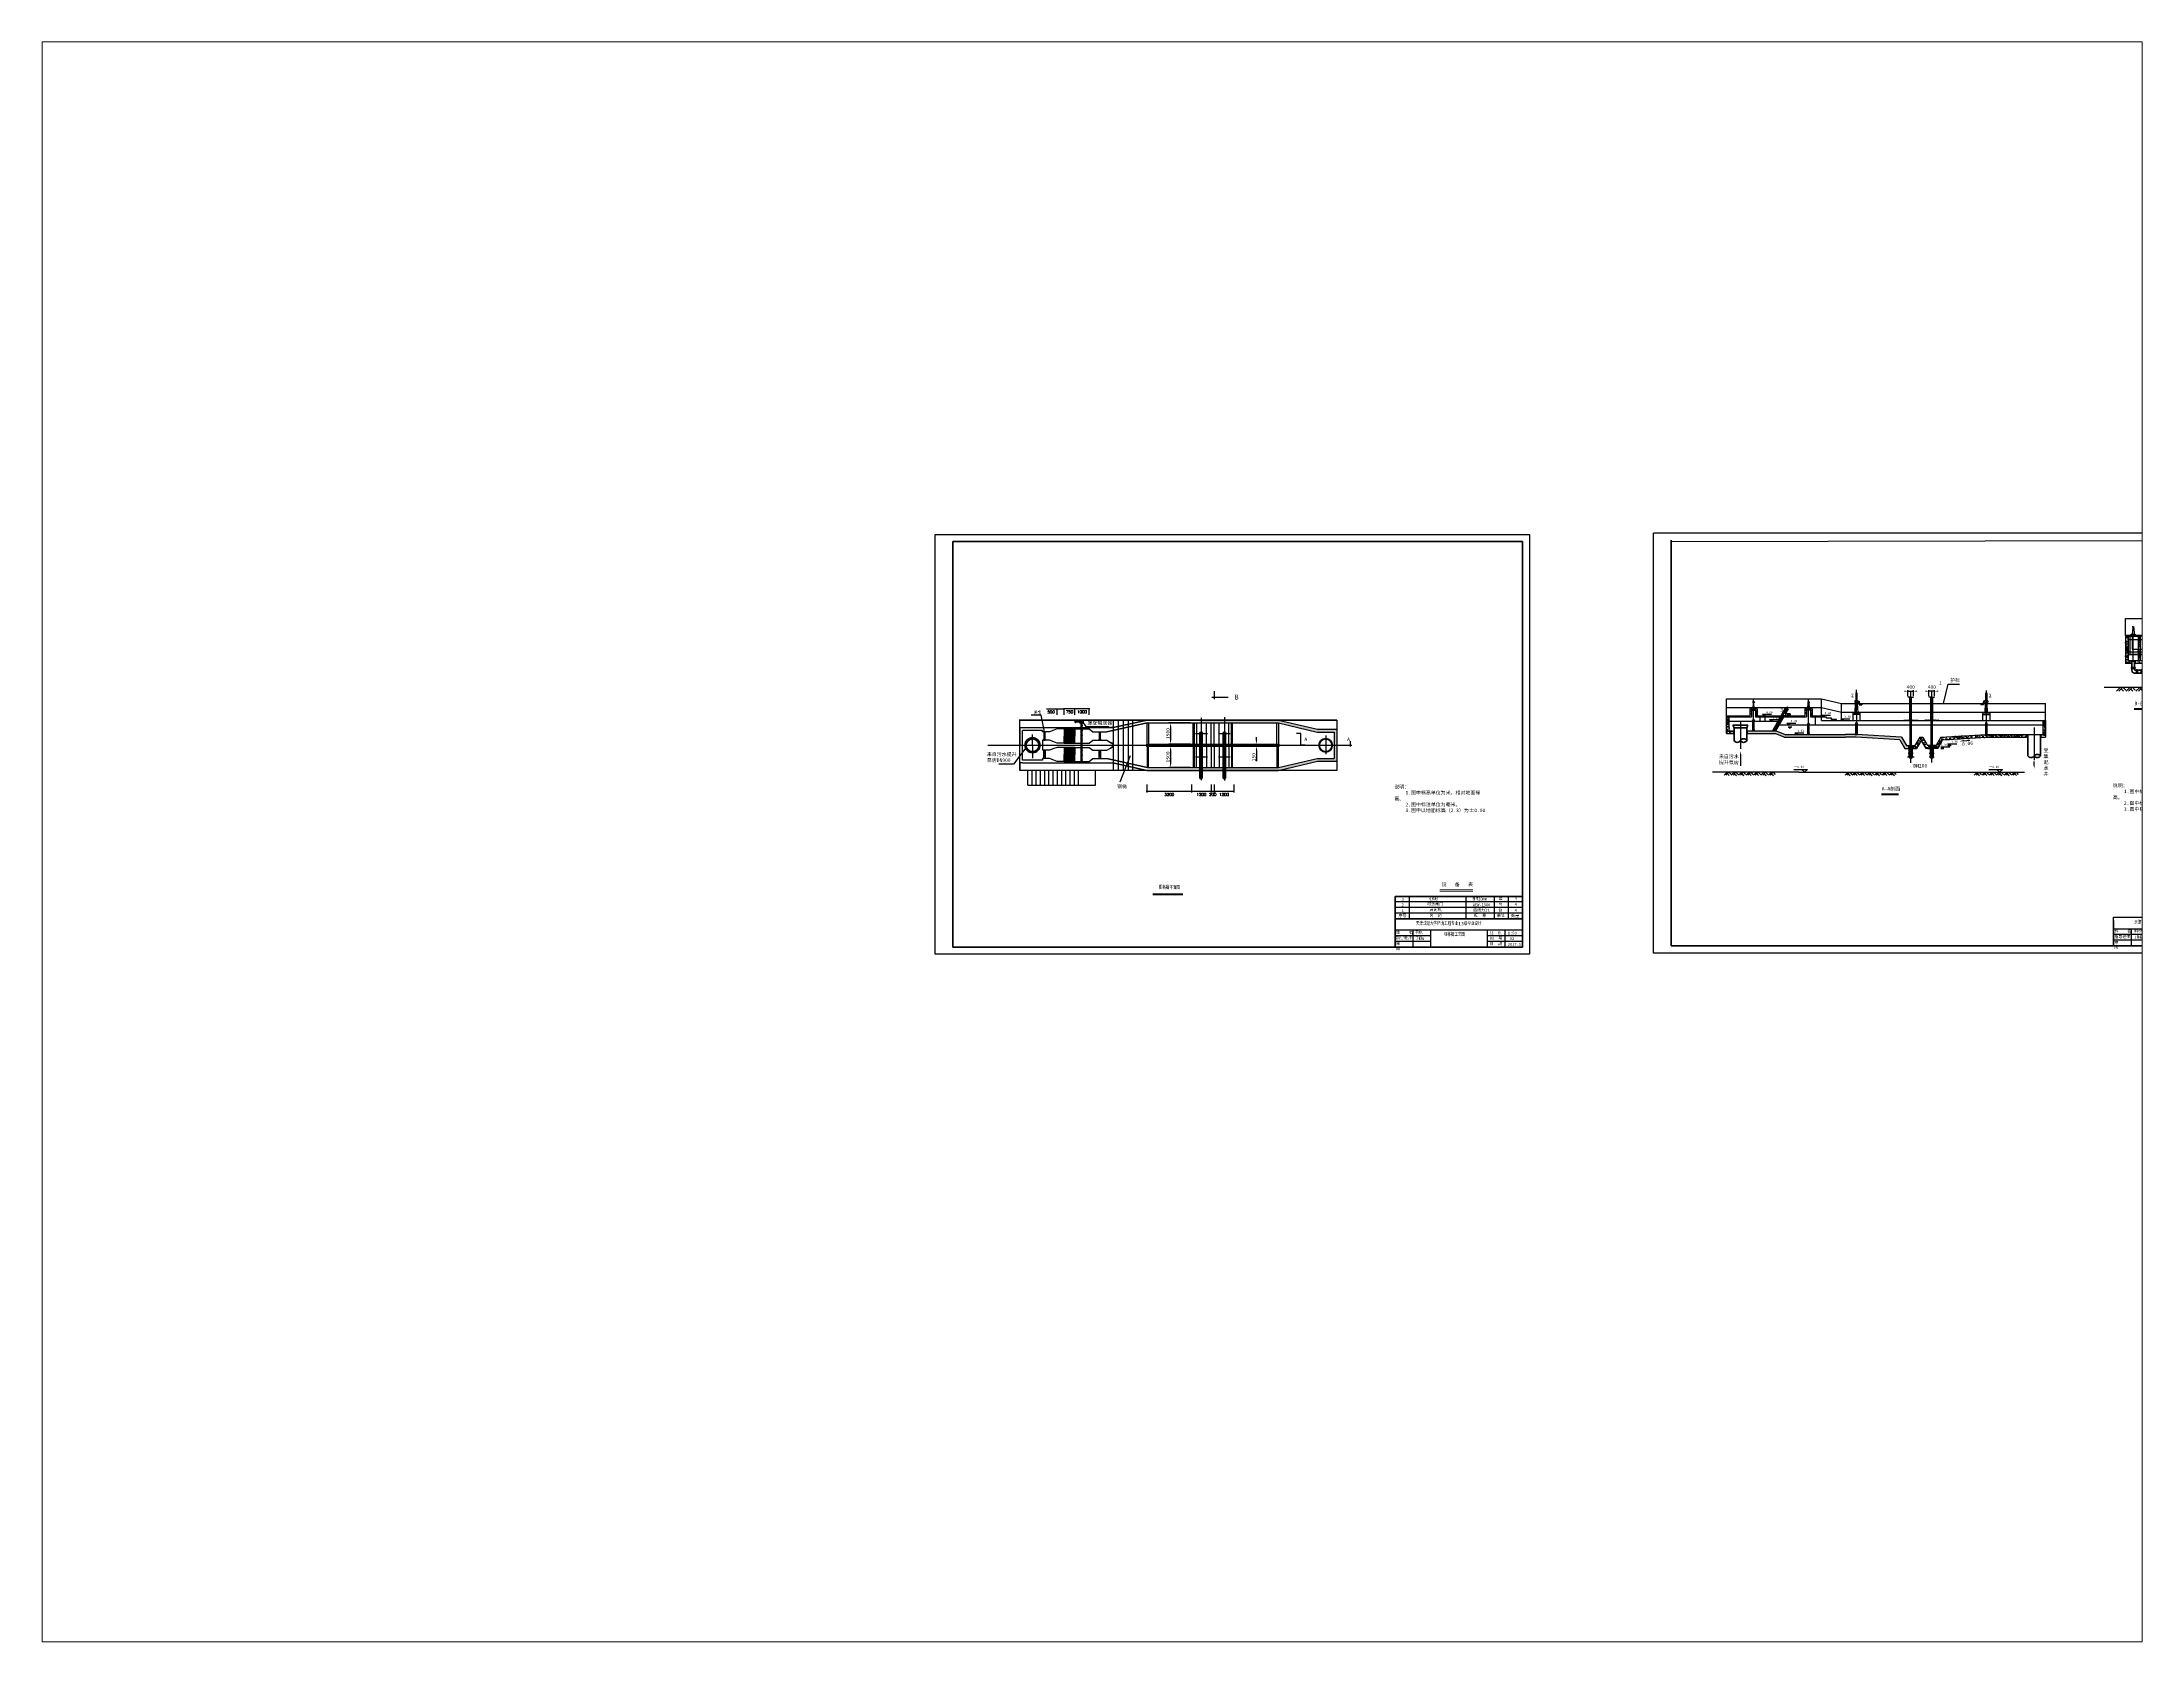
# Paper-space layout '布局1' of a CAD drawing. Header units: inches. Extents: x 1.05 to 9.45, y 0.8 to 7.2.
# The model-space entities are those that its viewports show. They can reach past a viewport. Long polylines and large blocks are cut down to what shows.
import ezdxf
from ezdxf import colors
from ezdxf.entities.mleader import LeaderData, LeaderLine
from ezdxf.math import Vec2, Vec3

# ---------------------------------------------------------------- set-up
doc = ezdxf.new("R2010")
doc.units = ezdxf.units.IN
doc.header["$MEASUREMENT"] = 0
for name, pattern in [('ACAD_ISO02W100', [15, 12, -3]), ('ACAD_ISO04W100', [30.5, 24, -3, 0.5, -3]), ('CENTERX2', [4, 2.5, -0.5, 0.5, -0.5]), ('DASHDOT2', [12.7, 6.35, -3.175, 0, -3.175]), ('DASHED', [19.05, 12.7, -6.35])]:
    doc.linetypes.add(name, pattern=pattern)
doc.layers.get('0').update_dxf_attribs({"lineweight": 30})
doc.layers.add('tukuang', color=7, linetype='Continuous', lineweight=60)
doc.layers.add('管道', color=90, linetype='Continuous', lineweight=50)
for name, color, linetype in [('WALL', 3, 'Continuous'), ('中心线', 2, 'ACAD_ISO04W100'), ('图层2', 5, 'Continuous'), ('图层3', 3, 'DASHDOT2')]:
    doc.layers.add(name, color=color, linetype=linetype)
doc.styles.get("Standard").update_dxf_attribs({"font": 'txt', "bigfont": 'gbcbig.shx'})
doc.styles.add('样式 1', font='')
doc.styles.get('样式 1').set_extended_font_data('FangSong_GB2312')
doc.dimstyles.new('沉砂池', dxfattribs={"dimtxt": 200, "dimasz": 100, "dimexe": 50, "dimexo": 1000, "dimgap": 100, "dimtad": 2, "dimdec": 0, "dimdsep": 46, "dimtxsty": 'Standard', "dimblk": 'ARCHTICK', "dimcen": 2.5, "dimdle": 50, "dimadec": 0, "dimazin": 0, "dimtfac": 1, "dimtdec": 0, "dimtmove": 0, "dimatfit": 3, "dimldrblk": 'ARCHTICK', "dimfxl": 100, "dimarcsym": 0})
pattern_1 = [(50, (51804.95, -4691.4), (358.63, -31.376), [37.5, -412.5]), (355, (51804.95, -4691.4), (-69.3757, 376.096), [30, -330]), (100.4514, (51834.84, -4694), (289.2547, 344.7198), [31.87, -350.571]), (46.1842, (51804.95, -4591.4), (533.6205, -82.7595), [56.25, -618.75]), (96.6356, (51849.4, -4598.3), (467.331, 487.059), [47.805, -525.8565]), (351.1842, (51804.95, -4591.4), (467.331, 487.059), [45, -495]), (21, (51854.95, -4616.4), (298.4535, -201.3094), [37.5, -412.5]), (326, (51854.95, -4616.4), (121.6577, 362.575), [30, -330]), (71.4514, (51879.83, -4633.17), (420.1113, 161.2652), [31.87, -350.571]), (37.5, (51804.95, -4691.4), (6.07993, 166.44693), [0, -326, 0, -335, 0, -331.25]), (7.5, (51804.95, -4691.4), (131.5348, 197.20586), [0, -191, 0, -318.5, 0, -126.25]), (327.5, (51693.45, -4691.4), (266.9112, -11.27744), [0, -125, 0, -390, 0, -517.5]), (317.5, (51643.45, -4691.4), (291.5931, 50.0525), [0, -162.5, 0, -259, 0, -367.5])]
pattern_2 = [(50, (50822.62, 1339.52), (358.63, -31.376), [37.5, -412.5]), (355, (50822.6, 1339.5), (-69.376, 376.096), [30, -330]), (100.4514, (50852.5, 1336.9), (289.255, 344.72), [31.87, -350.571]), (46.1842, (50822.6, 1439.5), (533.62, -82.76), [56.25, -618.75]), (96.6356, (50867.1, 1432.6), (467.331, 487.059), [47.805, -525.856]), (351.1842, (50822.6, 1439.5), (467.331, 487.06), [45, -495]), (21, (50872.62, 1414.52), (298.4535, -201.3094), [37.5, -412.5]), (326, (50872.6, 1414.5), (121.658, 362.575), [30, -330]), (71.4514, (50897.5, 1397.74), (420.111, 161.265), [31.87, -350.571]), (37.5, (50822.62, 1339.52), (6.0799, 166.4469), [0, -326, 0, -335, 0, -331.25]), (7.5, (50822.62, 1339.52), (131.5348, 197.2059), [0, -191, 0, -318.5, 0, -126.25]), (327.5, (50711.12, 1339.52), (266.9112, -11.2774), [0, -125, 0, -390, 0, -517.5]), (317.5, (50661.12, 1339.52), (291.593, 50.0525), [0, -162.5, 0, -259, 0, -367.5])]

# ---------------------------------------------------------------- blocks, each defined once
blk = doc.blocks.new('_ARCHTICK')
at = {"color": 0, "linetype": 'ByBlock', "const_width": 0.15}
blk.add_lwpolyline([(-0.5, -0.5), (0.5, 0.5)], dxfattribs=at)
blk = doc.blocks.new('*D49')
at = {"layer": 'DEFPOINTS', "color": 0, "transparency": 16777216}
for p in [(-25818, 14731), (-26318, 13322), (-25818, 13322)]:
    blk.add_point(p, dxfattribs=at)
at = {"layer": 'tukuang', "color": 0, "lineweight": -2, "transparency": 16777216}
for p, q in [((-26318, 14731), (-27084, 14731)), ((-25818, 14731), (-26368, 14731)), ((-26318, 14322), (-26318, 14781)), ((-25818, 14322), (-25818, 14781))]:
    blk.add_line(p, q, dxfattribs=at)
at = {"layer": 'tukuang', "color": 0, "lineweight": -2, "transparency": 16777216, "xscale": 100, "yscale": 100, "zscale": 100, "rotation": 180}
blk.add_blockref('_ARCHTICK', (-26318, 14731), dxfattribs=at)
at = {"layer": 'tukuang', "color": 0, "lineweight": -2, "transparency": 16777216, "xscale": 100, "yscale": 100, "zscale": 100}
blk.add_blockref('_ARCHTICK', (-25818, 14731), dxfattribs=at)
at = {"layer": 'tukuang', "color": 0, "transparency": 16777216, "insert": (-26751, 14531), "char_height": 200, "attachment_point": 5}
blk.add_mtext('500', dxfattribs=at)
blk = doc.blocks.new('*D52')
at = {"layer": 'DEFPOINTS', "color": 0, "transparency": 16777216}
for p in [(-25068, 14736), (-25818, 13322), (-25068, 13322)]:
    blk.add_point(p, dxfattribs=at)
at = {"layer": 'tukuang', "color": 0, "lineweight": -2, "transparency": 16777216}
for p, q in [((-25018, 14736), (-25868, 14736)), ((-25818, 14322), (-25818, 14786)), ((-25068, 14322), (-25068, 14786))]:
    blk.add_line(p, q, dxfattribs=at)
at = {"layer": 'tukuang', "color": 0, "lineweight": -2, "transparency": 16777216, "xscale": 100, "yscale": 100, "zscale": 100, "rotation": 180}
blk.add_blockref('_ARCHTICK', (-25818, 14736), dxfattribs=at)
at = {"layer": 'tukuang', "color": 0, "lineweight": -2, "transparency": 16777216, "xscale": 100, "yscale": 100, "zscale": 100}
blk.add_blockref('_ARCHTICK', (-25068, 14736), dxfattribs=at)
at = {"layer": 'tukuang', "color": 0, "transparency": 16777216, "insert": (-25443, 14536), "char_height": 200, "attachment_point": 5}
blk.add_mtext('750', dxfattribs=at)
blk = doc.blocks.new('*D53')
at = {"layer": 'DEFPOINTS', "color": 0, "transparency": 16777216}
for p in [(-24068, 14737), (-25068, 13322), (-24068, 13322)]:
    blk.add_point(p, dxfattribs=at)
at = {"layer": 'tukuang', "color": 0, "lineweight": -2, "transparency": 16777216}
for p, q in [((-24018, 14737), (-25118, 14737)), ((-25068, 14322), (-25068, 14787)), ((-24068, 14322), (-24068, 14787))]:
    blk.add_line(p, q, dxfattribs=at)
at = {"layer": 'tukuang', "color": 0, "lineweight": -2, "transparency": 16777216, "xscale": 100, "yscale": 100, "zscale": 100, "rotation": 180}
blk.add_blockref('_ARCHTICK', (-25068, 14737), dxfattribs=at)
at = {"layer": 'tukuang', "color": 0, "lineweight": -2, "transparency": 16777216, "xscale": 100, "yscale": 100, "zscale": 100}
blk.add_blockref('_ARCHTICK', (-24068, 14737), dxfattribs=at)
at = {"layer": 'tukuang', "color": 0, "transparency": 16777216, "insert": (-24568, 14537), "char_height": 200, "attachment_point": 5}
blk.add_mtext('1000', dxfattribs=at)
blk = doc.blocks.new('*D68')
at = {"color": 0, "lineweight": -2, "transparency": 16777216}
for p, q in [((-15217, 9395), (-15217, 8837)), ((-13817, 9395), (-13817, 8837)), ((-13767, 8887), (-15267, 8887))]:
    blk.add_line(p, q, dxfattribs=at)
at = {"layer": 'DEFPOINTS', "color": 0, "transparency": 16777216}
for p in [(-15217, 10395), (-13817, 10395), (-15217, 8887)]:
    blk.add_point(p, dxfattribs=at)
at = {"color": 0, "lineweight": -2, "transparency": 16777216, "xscale": 100, "yscale": 100, "zscale": 100, "rotation": 180}
blk.add_blockref('_ARCHTICK', (-15217, 8887), dxfattribs=at)
at = {"color": 0, "lineweight": -2, "transparency": 16777216, "xscale": 100, "yscale": 100, "zscale": 100}
blk.add_blockref('_ARCHTICK', (-13817, 8887), dxfattribs=at)
at = {"color": 0, "lineweight": -3, "transparency": 16777216, "insert": (-14517, 8687), "char_height": 200, "attachment_point": 5}
blk.add_mtext('1200', dxfattribs=at)
blk = doc.blocks.new('*D69')
at = {"color": 0, "lineweight": -2, "transparency": 16777216}
for p, q in [((-15417, 9395), (-15417, 8837)), ((-15217, 9395), (-15217, 8837)), ((-15417, 8887), (-15517, 8887)), ((-15217, 8887), (-15417, 8887)), ((-15217, 8887), (-15117, 8887))]:
    blk.add_line(p, q, dxfattribs=at)
at = {"layer": 'DEFPOINTS', "color": 0, "transparency": 16777216}
for p in [(-15417, 10395), (-15217, 10395), (-15417, 8887)]:
    blk.add_point(p, dxfattribs=at)
at = {"color": 0, "lineweight": -2, "transparency": 16777216, "xscale": 100, "yscale": 100, "zscale": 100}
blk.add_blockref('_ARCHTICK', (-15417, 8887), dxfattribs=at)
at = {"color": 0, "lineweight": -2, "transparency": 16777216, "xscale": 100, "yscale": 100, "zscale": 100, "rotation": 180}
blk.add_blockref('_ARCHTICK', (-15217, 8887), dxfattribs=at)
at = {"color": 0, "lineweight": -3, "transparency": 16777216, "insert": (-15317, 8687), "char_height": 200, "attachment_point": 5}
blk.add_mtext('200', dxfattribs=at)
blk = doc.blocks.new('*D70')
at = {"color": 0, "lineweight": -2, "transparency": 16777216}
for p, q in [((-16817, 9395), (-16817, 8837)), ((-15417, 9395), (-15417, 8837)), ((-15367, 8887), (-16867, 8887))]:
    blk.add_line(p, q, dxfattribs=at)
at = {"layer": 'DEFPOINTS', "color": 0, "transparency": 16777216}
for p in [(-16817, 10395), (-15417, 10395), (-16817, 8887)]:
    blk.add_point(p, dxfattribs=at)
at = {"color": 0, "lineweight": -2, "transparency": 16777216, "xscale": 100, "yscale": 100, "zscale": 100, "rotation": 180}
blk.add_blockref('_ARCHTICK', (-16817, 8887), dxfattribs=at)
at = {"color": 0, "lineweight": -2, "transparency": 16777216, "xscale": 100, "yscale": 100, "zscale": 100}
blk.add_blockref('_ARCHTICK', (-15417, 8887), dxfattribs=at)
at = {"color": 0, "lineweight": -3, "transparency": 16777216, "insert": (-16117, 8687), "char_height": 200, "attachment_point": 5}
blk.add_mtext('1200', dxfattribs=at)
blk = doc.blocks.new('*D71')
at = {"color": 0, "lineweight": -2, "transparency": 16777216}
for p, q in [((-19974, 9395), (-19974, 8837)), ((-16817, 9395), (-16817, 8837)), ((-16767, 8887), (-20024, 8887))]:
    blk.add_line(p, q, dxfattribs=at)
at = {"layer": 'DEFPOINTS', "color": 0, "transparency": 16777216}
for p in [(-19974, 10395), (-16817, 10395), (-19974, 8887)]:
    blk.add_point(p, dxfattribs=at)
at = {"color": 0, "lineweight": -2, "transparency": 16777216, "xscale": 100, "yscale": 100, "zscale": 100, "rotation": 180}
blk.add_blockref('_ARCHTICK', (-19974, 8887), dxfattribs=at)
at = {"color": 0, "lineweight": -2, "transparency": 16777216, "xscale": 100, "yscale": 100, "zscale": 100}
blk.add_blockref('_ARCHTICK', (-16817, 8887), dxfattribs=at)
at = {"color": 0, "lineweight": -3, "transparency": 16777216, "insert": (-18395, 8687), "char_height": 200, "attachment_point": 5}
blk.add_mtext('3200', dxfattribs=at)

msp = doc.modelspace()

# ---------------------------------------------------------------- hatches: boundary and pattern name
at = {"lineweight": -3}
h = msp.add_hatch(dxfattribs=at)
h.set_pattern_fill('AR-CONC', color=256, scale=50, style=0)
h.set_pattern_definition(pattern_2)
h.paths.add_polyline_path([(49455, 19895.5), (49798.8, 19895.5), (49798.8, 19945.5), (49255, 19945.5), (49255, 19165.8), (49255, 17973.5), (49673.9, 17973.5), (49673.9, 18173.5), (49455, 18173.5)])
h.paths.add_polyline_path([(49933.9, 18173.5), (49933.9, 17973.5), (50528, 17973.5), (50528, 18173.5)])
h.paths.add_polyline_path([(51205, 19165.8), (51205, 19945.5), (50655.6, 19945.5), (50655.6, 19895.5), (51005, 19895.5), (51005, 19165.8), (51005, 18173.5), (50788, 18173.5), (50788, 17973.5), (51205, 17973.5)])
h = msp.add_hatch(dxfattribs=at)
h.set_pattern_fill('AR-CONC', color=256, scale=50, style=0)
h.set_pattern_definition(pattern_2)
h.paths.add_polyline_path([(50155, 19645.5), (50305, 19645.5), (50305, 19895.5), (50655.6, 19895.5), (50655.6, 19945.5), (49798.8, 19945.5), (49798.8, 19895.5), (50155, 19895.5)])
h.paths.add_polyline_path([(50155, 19165.8), (50155, 18965.5), (50305, 18965.5), (50305, 19213.2), (50305, 19645.5), (50155, 19645.5)])
h.paths.add_polyline_path([(50155, 18773.5), (50305, 18773.5), (50305, 18965.5), (50155, 18965.5)])
h.paths.add_polyline_path([(50155, 18610.7), (50305, 18610.7), (50305, 18773.5), (50155, 18773.5)])
h.paths.add_polyline_path([(50305, 18580.3), (50155, 18580.3), (50155, 18173.5), (50305, 18173.5)])
h.paths.add_polyline_path([(50155, 18610.7), (50155, 18580.3), (50305, 18580.3), (50305, 18610.7)])
h = msp.add_hatch(dxfattribs=at)
h.set_pattern_fill('AR-CONC', color=256, scale=50, style=0)
h.set_pattern_definition([(50, (1680.24, 1608.6), (358.63, -31.376), [37.5, -412.5]), (355, (1680.24, 1608.6), (-69.3757, 376.096), [30, -330]), (100.4514, (1710.13, 1605.97), (289.2547, 344.72), [31.87, -350.571]), (46.1842, (1680.24, 1708.6), (533.6205, -82.7595), [56.25, -618.75]), (96.6356, (1724.7, 1701.7), (467.331, 487.059), [47.805, -525.856]), (351.1842, (1680.24, 1708.6), (467.331, 487.06), [45, -495]), (21, (1730.24, 1683.6), (298.4535, -201.3094), [37.5, -412.5]), (326, (1730.24, 1683.6), (121.6577, 362.575), [30, -330]), (71.4514, (1755.1, 1666.8), (420.1113, 161.265), [31.87, -350.571]), (37.5, (1680.24, 1608.59), (6.0799, 166.4469), [0, -326, 0, -335, 0, -331.25]), (7.5, (1680.24, 1608.59), (131.5348, 197.2059), [0, -191, 0, -318.5, 0, -126.25]), (327.5, (1568.74, 1608.59), (266.9112, -11.2774), [0, -125, 0, -390, 0, -517.5]), (317.5, (1518.74, 1608.59), (291.593, 50.0525), [0, -162.5, 0, -259, 0, -367.5])])
h.paths.add_polyline_path([(-15316.8, 13944.7), (-16144.3, 13944.7), (-16144.3, 13744.7), (-15596.8, 13744.7), (-15316.8, 13744.7)])
h.paths.add_polyline_path([(-14489.3, 13944.7), (-15316.8, 13944.7), (-15316.8, 13744.7), (-15036.8, 13744.7), (-14489.3, 13744.7)])
h.paths.add_polyline_path([(-10659.6, 13944.7), (-14489.3, 13944.7), (-14489.3, 13744.7), (-13941.8, 13744.7), (-10674, 13744.7), (-7927, 13102.6), (-6727, 13102.6), (-6727, 11236.9), (-7927, 11236.9), (-10674, 10594.7), (-10674, 10594.7), (-13941.8, 10594.7), (-14409.3, 10594.7), (-14409.3, 10394.7), (-10659.6, 10394.7), (-7911.3, 11036.9), (-6527, 11036.9), (-6527, 13302.6), (-7912.6, 13302.6)])
h.paths.add_polyline_path([(-14569.3, 10594.7), (-15036.8, 10594.7), (-15596.8, 10594.7), (-16064.3, 10594.7), (-16064.3, 10394.7), (-14569.3, 10394.7)])
h = msp.add_hatch(dxfattribs=at)
h.set_pattern_fill('AR-CONC', color=256, scale=50, style=0)
h.set_pattern_definition(pattern_1)
h.paths.add_polyline_path([(22939.9, 14752.6), (22939.9, 14652.6), (23089.9, 14652.6), (23089.9, 14174.6), (24834.3, 14174.6), (24878.7, 14252.6), (23189.9, 14252.6), (23189.9, 14752.6)])
h.paths.add_polyline_path([(24262.7, 14200.5), (24716.3, 14200.5), (24716.3, 13975.5), (24262.7, 13975.5)], flags=9)
h = msp.add_hatch(dxfattribs=at)
h.set_pattern_fill('AR-CONC', color=256, scale=50, style=0)
h.set_pattern_definition(pattern_1)
h.paths.add_polyline_path([(26681.7, 14652.6), (26831.8, 14652.6), (26831.8, 14752.6), (26581.7, 14752.6), (26581.7, 14252.6), (25525.9, 14252.6), (25525.9, 14249.3), (25325.2, 14249.3), (25325.2, 14252.6), (25103.3, 14252.6), (25058.8, 14174.6), (26681.7, 14174.6)])
h.paths.add_polyline_path([(27081.7, 14752.6), (26831.8, 14752.6), (26831.8, 14652.6), (26981.7, 14652.6), (26981.7, 14174.6), (27760.7, 14174.6), (27760.7, 14252.6), (27081.7, 14252.6)])
h = msp.add_hatch(color=256, dxfattribs=at)
h.paths.add_polyline_path([(25525.9, 14399.7), (25429.6, 14399.7), (25333.4, 14399.7), (25333.4, 14386.7), (25429.6, 14386.7), (25525.9, 14386.7)])
h.paths.add_polyline_path([(25534.1, 14386.7), (25525.9, 14386.7), (25525.9, 14249.3), (25534.1, 14249.3)])
h.paths.add_polyline_path([(25333.4, 14386.7), (25325.2, 14386.7), (25325.2, 14249.3), (25333.4, 14249.3)])
h = msp.add_hatch(dxfattribs=at)
h.set_pattern_fill('AR-CONC', color=256, scale=50, style=0)
h.set_pattern_definition(pattern_1)
h.paths.add_polyline_path([(43397.7, 12934.6), (43277.7, 12934.6), (43277.7, 12734.6), (43597.7, 12734.6), (43597.7, 13914.6), (43397.7, 13914.6)])
h = msp.add_hatch(dxfattribs=at)
h.set_pattern_fill('AR-CONC', color=256, scale=50, style=0)
h.set_pattern_definition(pattern_1)
h.paths.add_polyline_path([(30215.5, 12934.6), (30116.5, 12934.6), (29445.1, 12934.6), (25156.6, 12934.6), (24500.1, 13194.6), (22494.8, 13194.6), (22494.8, 12993.6), (24461.9, 12994.6), (25118.4, 12734.6), (29445.1, 12734.6), (29445.1, 12734.7), (30207.6, 12734.7), (33295.7, 12549.4), (33646, 11942.6), (33931.5, 11942.6), (33931.5, 12142.6), (33761.5, 12142.6), (33415.1, 12742.6)])
h = msp.add_hatch(dxfattribs=at)
h.set_pattern_fill('ANSI31', color=256, scale=6, style=0)
h.set_pattern_definition([(45, (19310.338, -8207.009), (-13.470384, 13.470384), [])])
h.paths.add_polyline_path([(34061.5, 12037.6), (34061.5, 11992.6), (34141.5, 11992.6), (34141.5, 12037.6)])
h = msp.add_hatch(dxfattribs=at)
h.set_pattern_fill('ANSI31', color=256, scale=2, style=0)
h.set_pattern_definition([(45, (19310.3377, -8207.009), (-4.490128, 4.490128), [])])
edge = h.paths.add_edge_path()
edge.add_line((34141.5, 12142.6), (34121.5, 12142.6))
edge.add_spline(control_points=[(34121.5, 12142.6), (34127.8, 12135), (34130.2, 12126), (34132.7, 12116.9)], knot_values=[0, 0, 0, 0, 0.28027643, 0.28027643, 0.28027643, 0.28027643], degree=3, periodic=0)
edge.add_line((34132.7, 12116.9), (34141.5, 12116.9))
edge.add_line((34141.5, 12116.9), (34141.5, 12142.6))
h = msp.add_hatch(dxfattribs=at)
h.set_pattern_fill('AR-CONC', color=256, scale=50, style=0)
h.set_pattern_definition(pattern_1)
h.paths.add_polyline_path([(34907.9, 12742.6), (34807.9, 12742.6), (34807.9, 12515.8), (35138.8, 11942.6), (35424.3, 11942.6), (35424.3, 12142.6), (35254.3, 12142.6)])
h.paths.add_polyline_path([(34361.5, 12142.6), (34191.5, 12142.6), (34191.5, 11942.6), (34477, 11942.6), (34807.9, 12515.9), (34807.9, 12742.6), (34707.9, 12742.6)])
h = msp.add_hatch(dxfattribs=at)
h.set_pattern_fill('ANSI31', color=256, scale=2, style=0)
h.set_pattern_definition([(135, (50305.459, -8207.009), (4.490128, 4.490128), [])])
edge = h.paths.add_edge_path()
edge.add_line((35474.3, 12142.6), (35494.3, 12142.6))
edge.add_spline(control_points=[(35494.3, 12142.6), (35488, 12135), (35485.6, 12126), (35483.1, 12116.9)], knot_values=[0, 0, 0, 0, 0.28027643, 0.28027643, 0.28027643, 0.28027643], degree=3, periodic=0)
edge.add_line((35483.1, 12116.9), (35474.3, 12116.9))
edge.add_line((35474.3, 12116.9), (35474.3, 12142.6))
h = msp.add_hatch(dxfattribs=at)
h.set_pattern_fill('ANSI31', color=256, scale=6, style=0)
h.set_pattern_definition([(135, (50305.46, -8207.009), (13.470384, 13.470384), [])])
h.paths.add_polyline_path([(35554.3, 12037.6), (35554.3, 11992.6), (35474.3, 11992.6), (35474.3, 12037.6)])
h = msp.add_hatch(dxfattribs=at)
h.set_pattern_fill('AR-CONC', color=256, scale=50, style=0)
h.set_pattern_definition(pattern_1)
h.paths.add_polyline_path([(42317.7, 12934.6), (39400.7, 12934.6), (36200.7, 12742.6), (35854.3, 12142.6), (35684.3, 12142.6), (35684.3, 11942.6), (35969.8, 11942.6), (36320.1, 12549.4), (39406.7, 12734.6), (42317.7, 12734.6)])
at = {"layer": '管道', "lineweight": -3}
h = msp.add_hatch(dxfattribs=at)
h.set_pattern_fill('AR-CONC', scale=50, style=0)
h.set_pattern_definition(pattern_1)
h.paths.add_polyline_path([(21534.8, 13194.6), (21227.1, 13194.6), (21227.1, 14174.6), (22789.9, 14174.6), (22789.9, 14652.6), (22939.9, 14652.6), (22939.9, 14752.6), (22689.9, 14752.6), (22689.9, 14252.6), (21027.1, 14252.6), (21027.1, 12992.8), (21534.8, 12993.1)])

# ---------------------------------------------------------------- linework, layer by layer
at = {"lineweight": -3}
for p, q in [((-34961.9, -2618.5), (-34961.9, 27081.5)), ((-34961.9, 27081.5), (7088.1, 27081.5)), ((7088.1, 27081.5), (7088.1, -2618.5)), ((15860.7, -2529.1), (15860.7, 27170.9)), ((49660.5, 20017.9), (49937, 20017.9)), ((49660.5, 19945.5), (49660.5, 20017.9)), ((49808, 20550.7), (49738.8, 20550.7)), ((49773.4, 20487.9), (49738.8, 20017.9)), ((49798.8, 18175.3), (49798.8, 19945.5)), ((49808, 20550.7), (49877.1, 20550.7)), ((49808, 20509.2), (49808, 20550.7)), ((49842.5, 20487.9), (49877.1, 20017.9)), ((49937, 20017.9), (49937, 19945.5)), ((50504.6, 20017.9), (50504.6, 19945.5)), ((50781, 20017.9), (50504.6, 20017.9)), ((50633.6, 20550.7), (50564.5, 20550.7)), ((50599.1, 20487.9), (50564.5, 20017.9)), ((50633.6, 20509.2), (50633.6, 20550.7)), ((50633.6, 20550.7), (50702.7, 20550.7)), ((50655.6, 18175.3), (50655.6, 19945.5)), ((50668.2, 20487.9), (50702.7, 20017.9)), ((50781, 19945.5), (50781, 20017.9)), ((49748.4, 18175.3), (49849.2, 18175.3)), ((49849.2, 18124.9), (49748.4, 18124.9)), ((50605.2, 18175.3), (50706, 18175.3)), ((50605.2, 18124.9), (50706, 18124.9)), ((22978.9, 15236.3), (22900.8, 15236.3)), ((22900.8, 15236.3), (22900.8, 15173.9)), ((22978.9, 15173.9), (22900.8, 15173.9)), ((22916.4, 15173.9), (22900.8, 14783.9)), ((22939.8, 14174.6), (22939.9, 15457.2)), ((22978.9, 14783.9), (22963.3, 15173.9)), ((22978.9, 15236.3), (22978.9, 15173.9)), ((26792.8, 15236.3), (26870.8, 15236.3)), ((26792.8, 15236.3), (26792.8, 15173.9)), ((26792.8, 15173.9), (26870.8, 15173.9)), ((26792.8, 14783.9), (26808.4, 15173.9)), ((26831.8, 13714.6), (26831.8, 15413.4)), ((26855.2, 15173.9), (26870.8, 14783.9)), ((26870.8, 15236.3), (26870.8, 15173.9)), ((30088.5, 15321.9), (30088.5, 15312.3)), ((30088.5, 15321.9), (30346.3, 15321.9)), ((30088.5, 15312.3), (30346.3, 15312.3)), ((30098.1, 15321.9), (30165.7, 15333.8)), ((30098.1, 15312.3), (30098.1, 15250.3)), ((30121.9, 15186.6), (30121.9, 15154.8)), ((30121.9, 15186.6), (30312.9, 15186.6)), ((30121.9, 15170.7), (30312.9, 15170.7)), ((30121.9, 15154.8), (30312.9, 15154.8)), ((30121.9, 14486.5), (30152, 15154.8)), ((30153.4, 15186.6), (30153.8, 15194.6)), ((30153.8, 15194.6), (30281.1, 15194.6)), ((30165.7, 15345.8), (30165.7, 15333.8)), ((30165.7, 15345.8), (30269.1, 15345.8)), ((30165.7, 15333.8), (30269.1, 15333.8)), ((30177.6, 15882.1), (30177.6, 15345.8)), ((30216.3, 14486.5), (30216.3, 16100.2)), ((30257.2, 15882.1), (30257.2, 15345.8)), ((30257.2, 15333.8), (30336.8, 15321.9)), ((30269.1, 15345.8), (30269.1, 15333.8)), ((30281.1, 15194.6), (30281.4, 15186.6)), ((30282.9, 15154.8), (30312.9, 14486.5)), ((30312.9, 15186.6), (30312.9, 15154.8)), ((30336.8, 15312.3), (30336.8, 15250.3)), ((30336.8, 15286.1), (30410.6, 15286.1)), ((30336.8, 15262.2), (30410.6, 15262.2)), ((30346.3, 15321.9), (30346.3, 15312.3)), ((30386.7, 15286.1), (30386.7, 15235.6)), ((30386.7, 15235.6), (30419.7, 15143.3)), ((30410.6, 15286.1), (30410.6, 15239.8)), ((30410.6, 15239.8), (30443.6, 15147.4)), ((30419.7, 15143.3), (30419.7, 15023.5)), ((30419.7, 15047.4), (30599.3, 15047.4)), ((30419.7, 15023.5), (30599.3, 15023.5)), ((30443.6, 15147.4), (30443.6, 15023.5)), ((30599.3, 15047.4), (30599.3, 15023.5)), ((33861.5, 15637.1), (33861.5, 16068.6)), ((33861.5, 15993.5), (34261.5, 15993.5)), ((34061.5, 15574.6), (33861.5, 15574.6)), ((33996.5, 14002.6), (33996.5, 15574.6)), ((34061.5, 15574.6), (34261.5, 15574.6)), ((34126.5, 14002.6), (34126.5, 15574.6)), ((34261.5, 15637.1), (34261.5, 16068.6)), ((35354.3, 15637.1), (35354.3, 16068.6)), ((35754.3, 15993.5), (35354.3, 15993.5)), ((35554.3, 15574.6), (35354.3, 15574.6)), ((35489.3, 14002.6), (35489.3, 15574.6)), ((35554.3, 15574.6), (35754.3, 15574.6)), ((35619.3, 14002.6), (35619.3, 15574.6)), ((35754.3, 15637.1), (35754.3, 16068.6)), ((39196.1, 15047.4), (39016.5, 15047.4)), ((39016.5, 15047.4), (39016.5, 15023.5)), ((39196.1, 15023.5), (39016.5, 15023.5)), ((39205.2, 15239.8), (39172.2, 15147.4)), ((39172.2, 15147.4), (39172.2, 15023.5)), ((39229.1, 15235.6), (39196.1, 15143.3)), ((39196.1, 15143.3), (39196.1, 15023.5)), ((39279, 15286.1), (39205.2, 15286.1)), ((39205.2, 15286.1), (39205.2, 15239.8)), ((39279, 15262.2), (39205.2, 15262.2)), ((39229.1, 15286.1), (39229.1, 15235.6)), ((39269.5, 15321.9), (39269.5, 15312.3)), ((39527.3, 15321.9), (39269.5, 15321.9)), ((39527.3, 15312.3), (39269.5, 15312.3)), ((39358.6, 15333.8), (39279, 15321.9)), ((39279, 15312.3), (39279, 15250.3)), ((39302.9, 15186.6), (39302.9, 15154.8)), ((39493.8, 15186.6), (39302.9, 15186.6)), ((39493.8, 15170.7), (39302.9, 15170.7)), ((39493.8, 15154.8), (39302.9, 15154.8)), ((39332.9, 15154.8), (39302.9, 14486.5)), ((39334.7, 15194.6), (39334.4, 15186.6)), ((39462, 15194.6), (39334.7, 15194.6)), ((39346.7, 15345.8), (39346.7, 15333.8)), ((39450.1, 15345.8), (39346.7, 15345.8)), ((39450.1, 15333.8), (39346.7, 15333.8)), ((39358.6, 15882.1), (39358.6, 15345.8)), ((39398.4, 16045.3), (39398.4, 13754.6)), ((39438.2, 15882.1), (39438.2, 15345.8)), ((39450.1, 15345.8), (39450.1, 15333.8)), ((39517.7, 15321.9), (39450.1, 15333.8)), ((39462.4, 15186.6), (39462, 15194.6)), ((39493.8, 14486.5), (39463.8, 15154.8)), ((39493.8, 15186.6), (39493.8, 15154.8)), ((39517.7, 15312.3), (39517.7, 15250.3)), ((39527.3, 15321.9), (39527.3, 15312.3)), ((48913.6, 16288.2), (48628.3, 16003.1)), ((49070.9, 16288.2), (48795.2, 16002.1)), ((48939.1, 16151.4), (49113.2, 15987.1)), ((49070.9, 16288.2), (49278.3, 16075.1)), ((49583.1, 16288.2), (49297.8, 16003.1)), ((49740.4, 16288.2), (49464.7, 16002.1)), ((49608.6, 16151.4), (49782.7, 15987.1)), ((49740.4, 16288.2), (49947.8, 16075.1)), ((50283.1, 16288.2), (49997.8, 16003.1)), ((50440.4, 16288.2), (50164.7, 16002.1)), ((50308.6, 16151.4), (50482.7, 15987.1)), ((50440.4, 16288.2), (50647.8, 16075.1)), ((50983.1, 16288.2), (50697.8, 16003.1)), ((51140.4, 16288.2), (50864.7, 16002.1)), ((51008.6, 16151.4), (51182.7, 15987.1)), ((51140.4, 16288.2), (51347.8, 16075.1)), ((-24683.6, 13860.8), (-25003.4, 13860.8)), ((-24683.6, 13814), (-25003.4, 13814)), ((-24946.8, 13814), (-24946.8, 13860.8)), ((-24917.6, 13814), (-24917.6, 13860.8)), ((-24888.3, 13814), (-24888.3, 13860.8)), ((-24859.1, 13814), (-24859.1, 13860.8)), ((-24829.8, 13814), (-24829.8, 13860.8)), ((-24800.6, 13814), (-24800.6, 13860.8)), ((-24771.3, 13814), (-24771.3, 13860.8)), ((-24742.1, 13814), (-24742.1, 13860.8)), ((-24730.4, 13743.8), (-24730.4, 13931)), ((-24449.5, 13931), (-24730.4, 13931)), ((-24683.6, 13884.2), (-24730.4, 13931)), ((-24730.4, 13743.8), (-24683.6, 13790.6)), ((-24449.5, 13743.8), (-24730.4, 13743.8)), ((-24712.8, 13814), (-24712.8, 13860.8)), ((-24496.3, 13884.2), (-24683.6, 13884.2)), ((-24683.6, 13790.6), (-24683.6, 13884.2)), ((-24683.6, 13790.6), (-24625.1, 13884.2)), ((-24496.3, 13790.6), (-24683.6, 13790.6)), ((-24625.1, 13884.2), (-24558.7, 13790.6)), ((-24621.2, 13884.2), (-24496.3, 13884.2)), ((-24621.2, 13790.6), (-24621.2, 13884.2)), ((-24558.7, 13884.2), (-24621.2, 13751.9)), ((-24621.2, 11021.6), (-24621.2, 13790.6)), ((-24621.2, 13751.9), (-24558.7, 13751.9)), ((-24621.2, 13751.9), (-24558.7, 13576.4)), ((-24558.7, 13576.4), (-24621.2, 13400.9)), ((-24621.2, 13400.9), (-24558.7, 13225.4)), ((-24590, 11021.6), (-24590, 13884.2)), ((-24558.7, 13790.6), (-24496.3, 13884.2)), ((-24558.7, 11021.6), (-24558.7, 13884.2)), ((-24449.5, 13931), (-24496.3, 13884.2)), ((-24496.3, 13790.6), (-24496.3, 13884.2)), ((-24449.5, 13743.8), (-24496.3, 13790.6)), ((-24472.9, 13767.2), (-24301.8, 13494.5)), ((-24449.5, 13743.8), (-24449.5, 13931)), ((-24301.8, 13494.5), (-22653, 13494.5)), ((-19959.6, 12244.7), (-19959.6, 13744.7)), ((-19959.6, 12244.7), (-19959.6, 13744.7)), ((-19859.6, 13744.7), (-19859.6, 12244.7)), ((-18302.5, 13494.7), (-18302.5, 12494.7)), ((-10774, 12244.7), (-10774, 13744.7)), ((-10674, 13744.7), (-10674, 12244.7)), ((21227.1, 13874.6), (24663.2, 13874.6)), ((22989.8, 13974.6), (22889.8, 13974.6)), ((22889.8, 13194.6), (22889.8, 13974.6)), ((22989.8, 13974.6), (22889.8, 13194.6)), ((22889.8, 13974.6), (22989.8, 13194.6)), ((22978.9, 14783.9), (22900.8, 14783.9)), ((22900.8, 14783.9), (22900.8, 14752.6)), ((22939.8, 13974.6), (22939.8, 14174.6)), ((22978.9, 14783.9), (22978.9, 14752.6)), ((22989.8, 13194.6), (22989.8, 13974.6)), ((24069.5, 13874.6), (24302.4, 13874.6)), ((25163.8, 14752.7), (24275.6, 13194.6)), ((25334.6, 14855.3), (24387.8, 13194.6)), ((25103.3, 14252.6), (24500.1, 13194.6)), ((24739.5, 13614.6), (43397.7, 13614.6)), ((24896.5, 14283.9), (25211.1, 14283.9)), ((25286.6, 14840.1), (25109.7, 14602.8)), ((25109.7, 14602.8), (25270.9, 14602.8)), ((25163.8, 14752.7), (25221.5, 14752.7)), ((25388.3, 14752.7), (25211.1, 14441.8)), ((25333.4, 14399.7), (25211.1, 14441.8)), ((25211.1, 14441.8), (25211.1, 14252.6)), ((25333.4, 14399.7), (25222.9, 14462.6)), ((25333.4, 14399.7), (25222.9, 14462.6)), ((25352.9, 14808.5), (25241.5, 14529.1)), ((25304.6, 13614.6), (25537.4, 13614.6)), ((25325.2, 14386.7), (25325.2, 14249.3)), ((25330.7, 14752.7), (25388.3, 14752.7)), ((25333.4, 14386.7), (25333.4, 14399.7)), ((25333.4, 14386.7), (25333.4, 14399.7)), ((25333.4, 14386.7), (25333.4, 14249.3)), ((25429.6, 14386.7), (25333.4, 14386.7)), ((25391.1, 13483), (25643.4, 13483)), ((25423.3, 13440.9), (25605.3, 13440.9)), ((25525.9, 14399.7), (25429.6, 14399.7)), ((25429.6, 14386.7), (25525.9, 14386.7)), ((25455.5, 13398.7), (25567.2, 13398.7)), ((25525.9, 14386.7), (25525.9, 14399.7)), ((25525.9, 14386.7), (25525.9, 14249.3)), ((26781.8, 13714.6), (26881.8, 13714.6)), ((26781.8, 12934.6), (26781.8, 13714.6)), ((26781.8, 13714.6), (26881.8, 12934.6)), ((26881.8, 13714.6), (26781.8, 12934.6)), ((26792.8, 14783.9), (26870.8, 14783.9)), ((26792.8, 14783.9), (26792.8, 14752.6)), ((26870.8, 14783.9), (26870.8, 14752.6)), ((26881.8, 12934.6), (26881.8, 13714.6)), ((27760.7, 14174.6), (27993.6, 14174.6)), ((30466.3, 14454.6), (29966.3, 14454.6)), ((29966.3, 14454.6), (29966.3, 13914.6)), ((30466.3, 14354.6), (29966.3, 14354.6)), ((30058.3, 14462.6), (30376.6, 14462.6)), ((30058.3, 14462.6), (30058.3, 14446.7)), ((30058.3, 14446.7), (30376.6, 14446.7)), ((30106, 14486.5), (30106, 14462.6)), ((30106, 14486.5), (30328.8, 14486.5)), ((30166.3, 13754.6), (30166.3, 12934.6)), ((30166.3, 13754.6), (30266.3, 13754.6)), ((30166.3, 13754.6), (30266.3, 12934.6)), ((30266.3, 13754.6), (30166.3, 12934.6)), ((30216.3, 14486.5), (30216.3, 13754.6)), ((30266.3, 13754.6), (30266.3, 12934.6)), ((30328.8, 14486.5), (30328.8, 14462.6)), ((30376.6, 14462.6), (30376.6, 14446.7)), ((30466.3, 14454.6), (30466.3, 13914.6)), ((33564, 13954.6), (33564, 13914.6)), ((33564, 13916.9), (33601.7, 13954.6)), ((33564, 13954.6), (34559, 13954.6)), ((33606.6, 13914.6), (33646.6, 13954.6)), ((33651.5, 13914.6), (33691.5, 13954.6)), ((33696.4, 13914.6), (33736.4, 13954.6)), ((33741.3, 13914.6), (33781.3, 13954.6)), ((33786.2, 13914.6), (33826.2, 13954.6)), ((33831.1, 13914.6), (33871.1, 13954.6)), ((33876, 13914.6), (33916, 13954.6)), ((33920.9, 13914.6), (33960.9, 13954.6)), ((33986.5, 13978.6), (33961.5, 13954.6)), ((33965.8, 13914.6), (34005.8, 13954.6)), ((33986.5, 14002.6), (34061.5, 14002.6)), ((33986.5, 13978.6), (33986.5, 14002.6)), ((34061.5, 13978.6), (33986.5, 13978.6)), ((34011.5, 13930.6), (34011.5, 13954.6)), ((34011.5, 12166.6), (34011.5, 13930.6)), ((34061.5, 14002.6), (34136.5, 14002.6)), ((34061.5, 13978.6), (34136.5, 13978.6)), ((34111.5, 13930.6), (34111.5, 13954.6)), ((34111.5, 13925.6), (34140.5, 13954.6)), ((34111.5, 12166.6), (34111.5, 13930.6)), ((34136.5, 13978.6), (34136.5, 14002.6)), ((34136.5, 13978.6), (34161.5, 13954.6)), ((34145.4, 13914.6), (34185.4, 13954.6)), ((34190.3, 13914.6), (34230.3, 13954.6)), ((34235.2, 13914.6), (34275.2, 13954.6)), ((34280.1, 13914.6), (34320.1, 13954.6)), ((34325, 13914.6), (34365, 13954.6)), ((34369.9, 13914.6), (34409.9, 13954.6)), ((34414.8, 13914.6), (34454.8, 13954.6)), ((34459.7, 13914.6), (34499.7, 13954.6)), ((34504.6, 13914.6), (34544.6, 13954.6)), ((34559, 13954.6), (34559, 13914.6)), ((35056.8, 13954.6), (35056.8, 13914.6)), ((35056.8, 13954.6), (36051.8, 13954.6)), ((35111.2, 13914.6), (35071.2, 13954.6)), ((35156.1, 13914.6), (35116.1, 13954.6)), ((35201, 13914.6), (35161, 13954.6)), ((35245.9, 13914.6), (35205.9, 13954.6)), ((35290.8, 13914.6), (35250.8, 13954.6)), ((35335.7, 13914.6), (35295.7, 13954.6)), ((35380.6, 13914.6), (35340.6, 13954.6)), ((35425.5, 13914.6), (35385.5, 13954.6)), ((35470.4, 13914.6), (35430.4, 13954.6)), ((35479.3, 13978.6), (35454.3, 13954.6)), ((35515.3, 13914.6), (35475.3, 13954.6)), ((35479.3, 13978.6), (35479.3, 14002.6)), ((35554.3, 14002.6), (35479.3, 14002.6)), ((35554.3, 13978.6), (35479.3, 13978.6)), ((35504.3, 13930.6), (35504.3, 13954.6)), ((35504.3, 12166.6), (35504.3, 13930.6)), ((35629.3, 14002.6), (35554.3, 14002.6)), ((35554.3, 13978.6), (35629.3, 13978.6)), ((35604.3, 13930.6), (35604.3, 13954.6)), ((35604.3, 12166.6), (35604.3, 13930.6)), ((35650, 13914.6), (35610, 13954.6)), ((35629.3, 13978.6), (35629.3, 14002.6)), ((35629.3, 13978.6), (35654.3, 13954.6)), ((35694.9, 13914.6), (35654.9, 13954.6)), ((35739.8, 13914.6), (35699.8, 13954.6)), ((35784.7, 13914.6), (35744.7, 13954.6)), ((35829.6, 13914.6), (35789.6, 13954.6)), ((35874.5, 13914.6), (35834.5, 13954.6)), ((35919.4, 13914.6), (35879.4, 13954.6)), ((35964.3, 13914.6), (35924.3, 13954.6)), ((36009.2, 13914.6), (35969.2, 13954.6)), ((36051.8, 13916.9), (36014.1, 13954.6)), ((36051.8, 13954.6), (36051.8, 13914.6)), ((39149.5, 14454.6), (39649.5, 14454.6)), ((39149.5, 14454.6), (39149.5, 13914.6)), ((39149.5, 14354.6), (39649.5, 14354.6)), ((39557.5, 14462.6), (39239.2, 14462.6)), ((39239.2, 14462.6), (39239.2, 14446.7)), ((39557.5, 14446.7), (39239.2, 14446.7)), ((39287, 14486.5), (39287, 14462.6)), ((39509.8, 14486.5), (39287, 14486.5)), ((39349.1, 13754.6), (39349.4, 12934.6)), ((39349.1, 13754.6), (39449.1, 13754.6)), ((39349.1, 13754.6), (39449.4, 12934.7)), ((39449.1, 13754.6), (39349.4, 12934.6)), ((39449.1, 13754.6), (39449.4, 12934.7)), ((39509.8, 14486.5), (39509.8, 14462.6)), ((39557.5, 14462.6), (39557.5, 14446.7)), ((39649.5, 14454.6), (39649.5, 13914.6)), ((-24558.7, 13225.4), (-24621.2, 13049.9)), ((-24621.2, 13049.9), (-24558.7, 12874.3)), ((-24558.7, 12874.3), (-24621.2, 12698.8)), ((-24621.2, 12698.8), (-24558.7, 12523.3)), ((-24558.7, 12523.3), (-24621.2, 12347.8)), ((-24621.2, 12347.8), (-24558.7, 12172.3)), ((-24558.7, 12172.3), (-24621.2, 11996.7)), ((-24621.2, 11996.7), (-24558.7, 11821.2)), ((-19959.6, 12094.7), (-19959.6, 10594.7)), ((-19959.6, 12094.7), (-19959.6, 10594.7)), ((-19859.6, 10594.7), (-19859.6, 12094.7)), ((-12227, 12494.7), (-12227, 12744.7)), ((-10774, 12094.7), (-10774, 10594.7)), ((-10674, 10594.7), (-10674, 12094.7)), ((34011.5, 12154.6), (34001.5, 12142.6)), ((34111.5, 12166.6), (34011.5, 12166.6)), ((34011.5, 12166.6), (34011.5, 12154.6)), ((34111.5, 12154.6), (34011.5, 12154.6)), ((34061.5, 12037.6), (34132.7, 12116.9)), ((34061.5, 12037.6), (34141.5, 12037.6)), ((34061.5, 12037.6), (34061.5, 11992.6)), ((34111.5, 12154.6), (34111.5, 12166.6)), ((34111.5, 12154.6), (34121.5, 12142.6)), ((34132.7, 12116.9), (34141.5, 12116.9)), ((34141.5, 12116.9), (34141.5, 12142.6)), ((34141.5, 12116.9), (34141.5, 12037.6)), ((35474.3, 12116.9), (35474.3, 12142.6)), ((35483.1, 12116.9), (35474.3, 12116.9)), ((35474.3, 12116.9), (35474.3, 12037.6)), ((35554.3, 12037.6), (35474.3, 12037.6)), ((35554.3, 12037.6), (35483.1, 12116.9)), ((35504.3, 12154.6), (35494.3, 12142.6)), ((35504.3, 12154.6), (35504.3, 12166.6)), ((35504.3, 12166.6), (35604.3, 12166.6)), ((35504.3, 12154.6), (35604.3, 12154.6)), ((35554.3, 12037.6), (35554.3, 11992.6)), ((35604.3, 12166.6), (35604.3, 12154.6)), ((35604.3, 12154.6), (35614.3, 12142.6)), ((36180.4, 11942.6), (36413.3, 11942.6)), ((36689.2, 12142.6), (36922.1, 12142.6)), ((37820.8, 12491.4), (38249.1, 12527)), ((-24558.7, 11821.2), (-24621.2, 11645.7)), ((-24621.2, 11645.7), (-24558.7, 11470.2)), ((-24558.7, 11470.2), (-24621.2, 11294.7)), ((-24621.2, 11294.7), (-24558.7, 11119.1)), ((-24558.7, 11119.1), (-24593.4, 11021.6)), ((-18304.2, 11844.7), (-18304.2, 10844.7)), ((-12227, 11844.7), (-12227, 11053.1)), ((22027.2, 11504.3), (22027.2, 10712.7)), ((25794.4, 10460.1), (26756, 10460.1)), ((26350.4, 10460.1), (26553.2, 10257.3)), ((26553.2, 10257.3), (26756, 10460.1)), ((39590.5, 10460.1), (40552.1, 10460.1)), ((40146.4, 10460.1), (40349.2, 10257.3)), ((40349.2, 10257.3), (40552.1, 10460.1)), ((42797.2, 10764.7), (42797.2, 11014.7)), ((21075.5, 10257.3), (20861.5, 10043.5)), ((21193.5, 10257.3), (20986.7, 10042.7)), ((21094.6, 10154.7), (21225.2, 10031.5)), ((21193.5, 10257.3), (21349, 10097.5)), ((21577.6, 10257.3), (21363.6, 10043.5)), ((21695.6, 10257.3), (21488.8, 10042.7)), ((21596.7, 10154.7), (21727.3, 10031.5)), ((21695.6, 10257.3), (21851.1, 10097.5)), ((22102.6, 10257.3), (21888.6, 10043.5)), ((22220.6, 10257.3), (22013.8, 10042.7)), ((22121.7, 10154.7), (22252.3, 10031.5)), ((22220.6, 10257.3), (22376.1, 10097.5)), ((22627.6, 10257.3), (22413.6, 10043.5)), ((22745.6, 10257.3), (22538.8, 10042.7)), ((22646.7, 10154.7), (22777.3, 10031.5)), ((22745.6, 10257.3), (22901.1, 10097.5)), ((23152.6, 10257.3), (22938.6, 10043.5)), ((23270.6, 10257.3), (23063.8, 10042.7)), ((23171.7, 10154.7), (23302.3, 10031.5)), ((23270.6, 10257.3), (23426.1, 10097.5)), ((23677.6, 10257.3), (23463.6, 10043.5)), ((23795.6, 10257.3), (23588.8, 10042.7)), ((23696.7, 10154.7), (23827.3, 10031.5)), ((23795.6, 10257.3), (23951.1, 10097.5)), ((24202.6, 10257.3), (23988.6, 10043.5)), ((24320.6, 10257.3), (24113.8, 10042.7)), ((24221.7, 10154.7), (24352.3, 10031.5)), ((24320.6, 10257.3), (24476.1, 10097.5)), ((29626.1, 10257.3), (29412.1, 10043.5)), ((29744.1, 10257.3), (29537.3, 10042.7)), ((29645.2, 10154.7), (29775.8, 10031.5)), ((29744.1, 10257.3), (29899.6, 10097.5)), ((30128.2, 10257.3), (29914.3, 10043.5)), ((30246.2, 10257.3), (30039.4, 10042.7)), ((30147.4, 10154.7), (30277.9, 10031.5)), ((30246.2, 10257.3), (30401.7, 10097.5)), ((30653.2, 10257.3), (30439.3, 10043.5)), ((30771.2, 10257.3), (30564.4, 10042.7)), ((30672.4, 10154.7), (30802.9, 10031.5)), ((30771.2, 10257.3), (30926.7, 10097.5)), ((31178.2, 10257.3), (30964.3, 10043.5)), ((31296.2, 10257.3), (31089.4, 10042.7)), ((31197.4, 10154.7), (31327.9, 10031.5)), ((31296.2, 10257.3), (31451.7, 10097.5)), ((31703.2, 10257.3), (31489.3, 10043.5)), ((31821.2, 10257.3), (31614.4, 10042.7)), ((31722.4, 10154.7), (31852.9, 10031.5)), ((31821.2, 10257.3), (31976.7, 10097.5)), ((32228.2, 10257.3), (32014.3, 10043.5)), ((32346.2, 10257.3), (32139.4, 10042.7)), ((32247.4, 10154.7), (32377.9, 10031.5)), ((32346.2, 10257.3), (32501.7, 10097.5)), ((32753.2, 10257.3), (32539.3, 10043.5)), ((32871.2, 10257.3), (32664.4, 10042.7)), ((32772.4, 10154.7), (32902.9, 10031.5)), ((32871.2, 10257.3), (33026.7, 10097.5)), ((38774.2, 10257.3), (38560.3, 10043.5)), ((38892.3, 10257.3), (38685.4, 10042.7)), ((38793.4, 10154.7), (38923.9, 10031.5)), ((38892.3, 10257.3), (39047.8, 10097.5)), ((39299.2, 10257.3), (39085.3, 10043.5)), ((39417.3, 10257.3), (39210.4, 10042.7)), ((39318.4, 10154.7), (39448.9, 10031.5)), ((39417.3, 10257.3), (39572.8, 10097.5)), ((39824.2, 10257.3), (39610.3, 10043.5)), ((39942.3, 10257.3), (39735.4, 10042.7)), ((39843.4, 10154.7), (39973.9, 10031.5)), ((39942.3, 10257.3), (40097.8, 10097.5)), ((40349.2, 10257.3), (40135.3, 10043.5)), ((40467.3, 10257.3), (40260.4, 10042.7)), ((40368.4, 10154.7), (40498.9, 10031.5)), ((40467.3, 10257.3), (40622.8, 10097.5)), ((40874.2, 10257.3), (40660.3, 10043.5)), ((40992.3, 10257.3), (40785.4, 10042.7)), ((40893.4, 10154.7), (41023.9, 10031.5)), ((40992.3, 10257.3), (41147.8, 10097.5)), ((41399.2, 10257.3), (41185.3, 10043.5)), ((41517.3, 10257.3), (41310.4, 10042.7)), ((41418.4, 10154.7), (41548.9, 10031.5)), ((41517.3, 10257.3), (41672.8, 10097.5)), ((4588.1, 1490), (4588.1, -118.5)), ((5588.1, 1502.2), (5588.1, -118.5)), ((6588.1, 1081.5), (-2411.9, 1081.5)), ((6588.1, 681.5), (-2411.9, 681.5)), ((6588.1, 281.5), (-2411.9, 281.5)), ((-1411.9, 1481.5), (-1411.9, -118.5)), ((-1411.9, 1481.5), (-1411.9, -118.5)), ((-1411.9, 1481.5), (-1411.9, -118.5)), ((2588.1, 1481.5), (2588.1, -118.5)), ((6588.1, -918.5), (-2411.9, -918.5)), ((88.1, -1318.5), (-2411.9, -1318.5)), ((-1161.9, -918.5), (-1161.9, -2118.5)), ((88.1, -918.5), (88.1, -2118.5)), ((4088.1, -918.5), (4088.1, -2118.5)), ((6588.1, -1318.5), (4088.1, -1318.5)), ((5338.1, -918.5), (5338.1, -2118.5)), ((57410.7, -829.1), (48410.7, -829.1)), ((50910.7, -1229.1), (48410.7, -1229.1)), ((49660.7, -829.1), (49660.7, -2029.1)), ((50910.7, -829.1), (50910.7, -2029.1)), ((7088.1, -2618.5), (-34961.9, -2618.5)), ((88.1, -1718.5), (-2411.9, -1718.5)), ((6588.1, -1718.5), (4088.1, -1718.5)), ((57910.7, -2529.1), (15860.7, -2529.1)), ((50910.7, -1629.1), (48410.7, -1629.1))]:
    msp.add_line(p, q, dxfattribs=at)
at = {"color": 0, "ltscale": 0.5}
for p, q in [((51205, 19945.5), (49255, 19945.5)), ((49255, 19945.5), (49255, 19165.8)), ((49455, 19895.5), (49455, 18173.5)), ((50155, 19895.5), (50155, 19165.8)), ((50305, 19205.3), (50305, 19895.5)), ((51005, 19895.5), (50305, 19895.5)), ((51005, 19165.8), (51005, 19895.5)), ((49255, 19165.8), (49255, 17973.5)), ((49255, 17973.5), (49703.9, 17973.5)), ((49455, 18173.5), (49673.4, 18173.5)), ((49903.9, 17973.5), (50558, 17973.5)), ((49924.2, 18173.5), (50155, 18173.5)), ((50045.5, 18172.1), (50045.5, 18172.1)), ((50155, 19165.8), (50155, 18173.5)), ((50305, 18173.5), (50305, 19213.2)), ((50305, 18173.5), (50529.2, 18173.5)), ((50558.2, 18072.4), (50558.2, 18072.4)), ((50758, 17973.5), (51205, 17973.5)), ((51005, 18173.5), (51005, 19165.8))]:
    msp.add_line(p, q, dxfattribs=at)
for p, q in [((49455, 19895.5), (50155, 19895.5)), ((49455, 19645.5), (51005, 19645.5)), ((49255, 17973.5), (49703.9, 17973.5)), ((49455, 18773.5), (51005, 18773.5)), ((49455, 18580.3), (51005, 18580.3)), ((49455, 18173.5), (51005, 18173.5)), ((49726.8, 18965.5), (50730.6, 18965.5)), ((49903.9, 17973.5), (50558, 17973.5)), ((50655.6, 18175.3), (50605.2, 18175.3)), ((50706, 18175.3), (50655.6, 18175.3)), ((50758, 17973.5), (51205, 17973.5)), ((47735.2, 16288.2), (55065.2, 16288.2)), ((-28967.6, 13421.5), (-28967.6, 12171.6)), ((-28967.6, 13421.5), (-28767.6, 13421.5)), ((-28767.6, 13421.5), (-22540.8, 13421.5)), ((-19959.6, 13744.7), (-16691.8, 13744.7)), ((-16879.3, 13744.7), (-18427.5, 13744.7)), ((-16691.8, 12244.7), (-16691.8, 13744.7)), ((-16691.8, 13744.7), (-15596.8, 13744.7)), ((-16641.8, 13744.7), (-16641.8, 12244.7)), ((-16466.8, 13744.7), (-16466.8, 12244.7)), ((-15766.8, 12244.7), (-15766.8, 13744.7)), ((-15596.8, 13744.7), (-15036.8, 13744.7)), ((-15416.8, 12244.7), (-15416.8, 13744.7)), ((-15216.8, 12244.7), (-15216.8, 13744.7)), ((-15036.8, 13744.7), (-13941.8, 13744.7)), ((-14866.8, 12244.7), (-14866.8, 13744.7)), ((-14166.8, 12244.7), (-14166.8, 13744.7)), ((-13991.8, 12244.7), (-13991.8, 13744.7)), ((-13941.8, 13744.7), (-13941.8, 12244.7)), ((-13941.8, 13744.7), (-10674, 13744.7)), ((-10674, 13744.7), (-7927, 13102.6)), ((-10659.6, 13944.7), (-7912.6, 13302.6)), ((21027.1, 12992.8), (21027.1, 14252.6)), ((21227.1, 14174.6), (22789.9, 14174.6)), ((21227.1, 13194.6), (21227.1, 14174.6)), ((22689.9, 14752.6), (23189.9, 14752.6)), ((22689.9, 14752.6), (22689.9, 14252.6)), ((22789.9, 14652.6), (23089.9, 14652.6)), ((22789.9, 14652.6), (22789.9, 14174.6)), ((23089.9, 14652.6), (23089.9, 14174.6)), ((23089.9, 14174.6), (26681.7, 14174.6)), ((23189.9, 14752.6), (23189.9, 14252.6)), ((23414.8, 13874.6), (23414.8, 14174.6)), ((23575.8, 14252.6), (23808.7, 14252.6)), ((23775.6, 13874.6), (23775.6, 14174.6)), ((25058.8, 14174.6), (25823.7, 14174.6)), ((25103.3, 14252.6), (26581.7, 14252.6)), ((25325.2, 14249.3), (25534.1, 14249.3)), ((25823.7, 14174.6), (26581.7, 14174.6)), ((27081.7, 14752.6), (26581.7, 14752.6)), ((26581.7, 14752.6), (26581.7, 14252.6)), ((26981.7, 14652.6), (26681.7, 14652.6)), ((26681.7, 14652.6), (26681.7, 14174.6)), ((26981.7, 14652.6), (26981.7, 14174.6)), ((26981.7, 14174.6), (27760.7, 14174.6)), ((27081.7, 14752.6), (27081.7, 14252.6)), ((27081.7, 14252.6), (27760.7, 14252.6)), ((27331.8, 13614.6), (27331.8, 14174.6)), ((27349.2, 14252.6), (27427.2, 14252.6)), ((27760.7, 13914.6), (27760.7, 14252.6)), ((27760.7, 13914.6), (43597.7, 13914.6)), ((43397.7, 13914.6), (43397.7, 12934.6)), ((43597.7, 13914.6), (43597.7, 12734.6)), ((-28967.6, 10921.8), (-28967.6, 12171.6)), ((-28767.6, 11121.8), (-28767.6, 13221.5)), ((-27367.6, 13221.5), (-28767.6, 13221.5)), ((-27367.6, 13121.5), (-27367.6, 13221.5)), ((-27267.6, 13121.5), (-27367.6, 13121.5)), ((-27267.6, 12521.8), (-27367.6, 12521.8)), ((-27367.6, 12521.8), (-27367.6, 11823.4)), ((-26867.6, 13121.5), (-27267.6, 13121.5)), ((-27167.6, 13121.5), (-27267.6, 13121.5)), ((-27267.6, 13121.5), (-27267.6, 12521.8)), ((-27267.6, 12521.8), (-27167.6, 13121.5)), ((-27167.6, 13121.5), (-27267.6, 13121.5)), ((-27267.6, 13121.5), (-27167.6, 12521.8)), ((-26867.6, 12521.8), (-27267.6, 12521.8)), ((-27267.6, 12521.8), (-27167.6, 12521.8)), ((-27267.6, 12521.8), (-27167.6, 12521.8)), ((-27167.6, 12521.8), (-27167.6, 13121.5)), ((-26552.5, 13236.1), (-26867.6, 13121.5)), ((-26867.6, 13121.5), (-26867.6, 13121.5)), ((-26867.6, 12521.8), (-26867.6, 12521.8)), ((-26552.5, 12407.1), (-26867.6, 12521.8)), ((-26552.5, 11936.1), (-26867.6, 11821.5)), ((-26317.6, 13321.6), (-26552.5, 13236.1)), ((-26317.6, 12321.6), (-26552.5, 12407.1)), ((-26317.6, 12021.6), (-26552.5, 11936.1)), ((-25817.6, 13321.6), (-26317.6, 13321.6)), ((-26317.6, 13321.6), (-26317.6, 13321.6)), ((-26317.6, 13321.6), (-26317.6, 13321.6)), ((-26317.6, 13321.6), (-26317.6, 13321.6)), ((-26317.6, 13321.6), (-26317.6, 13321.6)), ((-25817.6, 12321.6), (-26317.6, 12321.6)), ((-26317.6, 12321.6), (-26317.6, 12321.6)), ((-26317.6, 12321.6), (-26317.6, 12321.6)), ((-26317.6, 12321.6), (-26317.6, 12321.6)), ((-26317.6, 12321.6), (-26317.6, 12321.6)), ((-25817.6, 12021.6), (-26317.6, 12021.6)), ((-26317.6, 12021.6), (-26317.6, 12021.6)), ((-26317.6, 12021.6), (-26317.6, 12021.6)), ((-26317.6, 12021.6), (-26317.6, 12021.6)), ((-26317.6, 12021.6), (-26317.6, 12021.6)), ((-25817.6, 13321.6), (-25817.6, 13321.6)), ((-25817.6, 13321.6), (-25817.6, 12821.6)), ((-25817.6, 13321.6), (-25067.6, 13321.6)), ((-25817.6, 13321.6), (-25817.6, 13311.6)), ((-25067.6, 13301.6), (-25817.6, 13301.6)), ((-25817.6, 13301.6), (-25817.6, 13291.6)), ((-25067.6, 13281.6), (-25817.6, 13281.6)), ((-25817.6, 13281.6), (-25817.6, 13271.6)), ((-25067.6, 13261.6), (-25817.6, 13261.6)), ((-25817.6, 13261.6), (-25817.6, 13251.6)), ((-25067.6, 13241.6), (-25817.6, 13241.6)), ((-25817.6, 13241.6), (-25817.6, 13231.6)), ((-25067.6, 13221.6), (-25817.6, 13221.6)), ((-25817.6, 13221.6), (-25817.6, 13201.6)), ((-25817.6, 13201.6), (-25067.6, 13201.6)), ((-25067.6, 13181.6), (-25817.6, 13181.6)), ((-25817.6, 13181.6), (-25817.6, 13161.6)), ((-25817.6, 13161.6), (-25067.6, 13161.6)), ((-25067.6, 13141.6), (-25817.6, 13141.6)), ((-25817.6, 13141.6), (-25817.6, 13121.6)), ((-25817.6, 13121.6), (-25067.6, 13121.6)), ((-25067.6, 13101.6), (-25817.6, 13101.6)), ((-25817.6, 13101.6), (-25817.6, 13081.6)), ((-25817.6, 13081.6), (-25067.6, 13081.6)), ((-25067.6, 13061.6), (-25817.6, 13061.6)), ((-25817.6, 13061.6), (-25817.6, 13041.6)), ((-25817.6, 13041.6), (-25067.6, 13041.6)), ((-25067.6, 13021.6), (-25817.6, 13021.6)), ((-25817.6, 13021.6), (-25817.6, 13001.6)), ((-25817.6, 13001.6), (-25067.6, 13001.6)), ((-25067.6, 12981.6), (-25817.6, 12981.6)), ((-25817.6, 12981.6), (-25817.6, 12961.6)), ((-25817.6, 12961.6), (-25067.6, 12961.6)), ((-25067.6, 12941.6), (-25817.6, 12941.6)), ((-25817.6, 12941.6), (-25817.6, 12921.6)), ((-25817.6, 12921.6), (-25067.6, 12921.6)), ((-25067.6, 12901.6), (-25817.6, 12901.6)), ((-25817.6, 12901.6), (-25817.6, 12881.6)), ((-25817.6, 12881.6), (-25067.6, 12881.6)), ((-25067.5, 12861.6), (-25817.6, 12861.6)), ((-25817.6, 12861.6), (-25817.6, 12841.6)), ((-25817.6, 12841.6), (-25067.6, 12841.6)), ((-25817.6, 12321.6), (-25817.6, 12821.6)), ((-25817.6, 12801.6), (-25817.6, 12821.6)), ((-25817.6, 12821.6), (-25067.6, 12821.6)), ((-25817.6, 12781.6), (-25817.6, 12801.6)), ((-25817.6, 12801.6), (-25067.6, 12801.6)), ((-25067.5, 12781.6), (-25817.6, 12781.6)), ((-25817.6, 12741.6), (-25817.6, 12761.6)), ((-25817.6, 12761.6), (-25067.6, 12761.6)), ((-25067.6, 12741.6), (-25817.6, 12741.6)), ((-25817.6, 12701.6), (-25817.6, 12721.6)), ((-25817.6, 12721.6), (-25067.6, 12721.6)), ((-25067.6, 12701.6), (-25817.6, 12701.6)), ((-25817.6, 12661.6), (-25817.6, 12681.6)), ((-25817.6, 12681.6), (-25067.6, 12681.6)), ((-25067.6, 12661.6), (-25817.6, 12661.6)), ((-25817.6, 12621.6), (-25817.6, 12641.6)), ((-25817.6, 12641.6), (-25067.6, 12641.6)), ((-25067.6, 12621.6), (-25817.6, 12621.6)), ((-25817.6, 12581.6), (-25817.6, 12601.6)), ((-25817.6, 12601.6), (-25067.6, 12601.6)), ((-25067.6, 12581.6), (-25817.6, 12581.6)), ((-25817.6, 12541.6), (-25817.6, 12561.6)), ((-25817.6, 12561.6), (-25067.6, 12561.6)), ((-25067.6, 12541.6), (-25817.6, 12541.6)), ((-25817.6, 12501.6), (-25817.6, 12521.6)), ((-25817.6, 12521.6), (-25067.6, 12521.6)), ((-25067.6, 12501.6), (-25817.6, 12501.6)), ((-25817.6, 12461.6), (-25817.6, 12481.6)), ((-25817.6, 12481.6), (-25067.6, 12481.6)), ((-25067.6, 12461.6), (-25817.6, 12461.6)), ((-25817.6, 12421.6), (-25817.6, 12441.6)), ((-25817.6, 12441.6), (-25067.6, 12441.6)), ((-25067.6, 12421.6), (-25817.6, 12421.6)), ((-25817.6, 12401.6), (-25817.6, 12411.6)), ((-25067.6, 12401.6), (-25817.6, 12401.6)), ((-25817.6, 12381.6), (-25817.6, 12391.6)), ((-25067.6, 12381.6), (-25817.6, 12381.6)), ((-25817.6, 12361.6), (-25817.6, 12371.6)), ((-25067.6, 12361.6), (-25817.6, 12361.6)), ((-25817.6, 12341.6), (-25817.6, 12351.6)), ((-25067.6, 12341.6), (-25817.6, 12341.6)), ((-25817.6, 12321.6), (-25817.6, 12331.6)), ((-25817.6, 12321.6), (-25817.6, 12321.6)), ((-25817.6, 12321.6), (-25067.6, 12321.6)), ((-25817.6, 12021.6), (-25817.6, 12021.6)), ((-25817.6, 12021.6), (-25817.6, 11521.6)), ((-25817.6, 12021.6), (-25067.6, 12021.6)), ((-25817.6, 12021.6), (-25817.6, 12011.6)), ((-25067.6, 12001.6), (-25817.6, 12001.6)), ((-25817.6, 12001.6), (-25817.6, 11991.6)), ((-25067.6, 11981.6), (-25817.6, 11981.6)), ((-25817.6, 11981.6), (-25817.6, 11971.6)), ((-25067.6, 11961.6), (-25817.6, 11961.6)), ((-25817.6, 11961.6), (-25817.6, 11951.6)), ((-25067.6, 11941.6), (-25817.6, 11941.6)), ((-25817.6, 11941.6), (-25817.6, 11931.6)), ((-25067.6, 11921.6), (-25817.6, 11921.6)), ((-25817.6, 11921.6), (-25817.6, 11901.6)), ((-25817.6, 11901.6), (-25067.6, 11901.6)), ((-25067.6, 13321.6), (-25067.6, 12821.6)), ((-25067.6, 13321.6), (-24067.6, 13321.6)), ((-25067.6, 13311.6), (-25067.6, 13301.6)), ((-25067.6, 13291.6), (-25067.6, 13281.6)), ((-25067.6, 13271.6), (-25067.6, 13261.6)), ((-25067.6, 13251.6), (-25067.6, 13241.6)), ((-25067.6, 13231.6), (-25067.6, 13221.6)), ((-25067.6, 13201.6), (-25067.6, 13181.6)), ((-25067.6, 13161.6), (-25067.6, 13141.6)), ((-25067.6, 13121.6), (-25067.6, 13101.6)), ((-25067.6, 13081.6), (-25067.6, 13061.6)), ((-25067.6, 13041.6), (-25067.6, 13021.6)), ((-25067.6, 13001.6), (-25067.6, 12981.6)), ((-25067.6, 12961.6), (-25067.6, 12941.6)), ((-25067.6, 12921.6), (-25067.6, 12901.6)), ((-25067.6, 12881.6), (-25067.5, 12861.6)), ((-25067.6, 12321.6), (-25067.6, 12821.6)), ((-25067.6, 12761.6), (-25067.5, 12781.6)), ((-25067.6, 12721.6), (-25067.6, 12741.6)), ((-25067.6, 12681.6), (-25067.6, 12701.6)), ((-25067.6, 12641.6), (-25067.6, 12661.6)), ((-25067.6, 12601.6), (-25067.6, 12621.6)), ((-25067.6, 12561.6), (-25067.6, 12581.6)), ((-25067.6, 12521.6), (-25067.6, 12541.6)), ((-25067.6, 12481.6), (-25067.6, 12501.6)), ((-25067.6, 12441.6), (-25067.6, 12461.6)), ((-25067.6, 12411.6), (-25067.6, 12421.6)), ((-25067.6, 12391.6), (-25067.6, 12401.6)), ((-25067.6, 12371.6), (-25067.6, 12381.6)), ((-25067.6, 12351.6), (-25067.6, 12361.6)), ((-25067.6, 12331.6), (-25067.6, 12341.6)), ((-25067.6, 12321.6), (-24067.6, 12321.6)), ((-25067.6, 12021.6), (-25067.6, 11521.6)), ((-25067.6, 12021.6), (-24067.6, 12021.6)), ((-25067.6, 12011.6), (-25067.6, 12001.6)), ((-25067.6, 11991.6), (-25067.6, 11981.6)), ((-25067.6, 11971.6), (-25067.6, 11961.6)), ((-25067.6, 11951.6), (-25067.6, 11941.6)), ((-25067.6, 11931.6), (-25067.6, 11921.6)), ((-25067.6, 11901.6), (-25067.6, 11881.6)), ((-24067.6, 13321.6), (-24067.6, 13321.6)), ((-24067.6, 13321.6), (-23797.6, 13121.6)), ((-24067.6, 12321.6), (-23797.6, 12521.6)), ((-24067.6, 12321.6), (-24067.6, 12321.6)), ((-24067.6, 12321.6), (-24067.6, 12321.6)), ((-24067.6, 12021.6), (-24067.6, 12021.6)), ((-24067.6, 12021.6), (-23797.6, 11821.6)), ((-23797.6, 13121.6), (-22797.6, 13121.6)), ((-23797.6, 12521.6), (-22797.6, 12521.6)), ((-23354.1, 13121.5), (-23354.1, 12521.8)), ((-23354.1, 12521.8), (-23254.1, 13121.5)), ((-23354.1, 13121.5), (-23254.1, 12521.8)), ((-23254.1, 12521.8), (-23254.1, 13121.5)), ((-22797.6, 12521.6), (-22540.8, 12373.4)), ((-22797.6, 11821.6), (-22540.8, 11969.9)), ((-22797.6, 11821.6), (-22540.8, 11969.9)), ((-22540.8, 12373.4), (-22540.8, 12373.4)), ((-22540.8, 11969.9), (-22540.8, 11969.9)), ((-19959.6, 12244.7), (-16641.8, 12244.7)), ((-19959.6, 12244.7), (-16816.8, 12244.7)), ((-19959.6, 12094.7), (-16641.8, 12094.7)), ((-16879.3, 12094.7), (-18429.2, 12094.7)), ((-16879.3, 12244.7), (-18427.5, 12244.7)), ((-16691.8, 12094.7), (-16691.8, 10594.7)), ((-16641.8, 12244.7), (-16224.3, 12244.7)), ((-16641.8, 12094.7), (-16224.3, 12094.7)), ((-16641.8, 12094.7), (-16641.8, 10594.7)), ((-16466.8, 10594.7), (-16466.8, 12094.7)), ((-16224.3, 12244.7), (-15646.8, 12244.7)), ((-16224.3, 12094.7), (-15646.8, 12094.7)), ((-15766.8, 12094.7), (-15766.8, 10594.7)), ((-15646.8, 12244.7), (-15416.8, 12244.7)), ((-15646.8, 12094.7), (-14986.8, 12094.7)), ((-15596.8, 12244.7), (-14986.8, 12244.7)), ((-15596.8, 12094.7), (-15416.8, 12094.7)), ((-15416.8, 12244.7), (-15216.8, 12244.7)), ((-15416.8, 12094.7), (-15416.8, 10594.7)), ((-15416.8, 12094.7), (-15216.8, 12094.7)), ((-15216.8, 12244.7), (-15036.8, 12244.7)), ((-15216.8, 12094.7), (-15216.8, 10594.7)), ((-15216.8, 12094.7), (-15036.8, 12094.7)), ((-14986.8, 12244.7), (-14569.3, 12244.7)), ((-14986.8, 12094.7), (-14569.3, 12094.7)), ((-14866.8, 12094.7), (-14866.8, 10594.7)), ((-14569.3, 12244.7), (-13991.8, 12244.7)), ((-14569.3, 12094.7), (-13991.8, 12094.7)), ((-14166.8, 12094.7), (-14166.8, 10594.7)), ((-13991.8, 12244.7), (-13816.8, 12244.7)), ((-13991.8, 12094.7), (-13991.8, 10594.7)), ((-13991.8, 12094.7), (-13816.8, 12094.7)), ((-13941.8, 12244.7), (-10674, 12244.7)), ((-13941.8, 12094.7), (-10674, 12094.7)), ((-13941.8, 12094.7), (-13941.8, 10594.7)), ((-13754.3, 12244.7), (-12102, 12244.7)), ((-13754.3, 12094.7), (-12102, 12094.7)), ((-12227, 12244.7), (-12227, 12094.7)), ((-9080.1, 12994.7), (-9380.1, 12994.7)), ((-9080.1, 12169.7), (-9080.1, 12994.7)), ((-8780.1, 12169.7), (-9080.1, 12169.7)), ((-9080.1, 12169.7), (-8780.1, 12169.7)), ((-7927, 13102.6), (-6727, 13102.6)), ((-7912.6, 13302.6), (-6527, 13302.6)), ((-6727, 13102.6), (-6727, 11236.9)), ((-6527, 13302.6), (-6527, 11036.9)), ((21027.1, 12992.8), (21564.8, 12993.1)), ((21227.1, 13194.6), (21564.8, 13194.6)), ((22464.8, 13194.6), (24500.1, 13194.6)), ((22464.8, 12993.6), (24461.9, 12994.6)), ((25118.4, 12734.6), (24461.9, 12994.6)), ((25156.6, 12934.6), (24500.1, 13194.6)), ((25118.4, 12734.6), (29445.1, 12734.6)), ((25156.6, 12934.6), (29445.1, 12934.6)), ((30266.3, 12934.6), (29445.1, 12934.6)), ((30207.6, 12734.7), (29445.1, 12734.7)), ((30116.5, 12934.6), (30265.1, 12934.6)), ((33295.7, 12549.4), (30207.6, 12734.7)), ((33415.1, 12742.6), (30215.1, 12934.6)), ((33295.7, 12549.4), (33646, 11942.6)), ((33415.1, 12742.6), (33761.5, 12142.6)), ((33646, 11942.6), (33961.5, 11942.6)), ((33761.5, 12142.6), (34361.5, 12142.6)), ((34061.5, 12142.6), (33981.5, 12142.6)), ((34061.5, 12142.6), (34141.5, 12142.6)), ((34141.5, 12142.6), (34121.5, 12142.6)), ((34161.5, 11942.6), (34477, 11942.6)), ((34707.9, 12742.6), (34361.5, 12142.6)), ((34807.9, 12515.9), (34477, 11942.6)), ((34707.9, 12742.6), (34907.9, 12742.6)), ((34807.9, 12515.8), (35138.8, 11942.6)), ((34907.9, 12742.6), (35254.3, 12142.6)), ((35454.3, 11942.6), (35138.8, 11942.6)), ((35854.3, 12142.6), (35254.3, 12142.6)), ((35554.3, 12142.6), (35474.3, 12142.6)), ((35474.3, 12142.6), (35494.3, 12142.6)), ((35554.3, 12142.6), (35634.3, 12142.6)), ((35969.8, 11942.6), (35654.3, 11942.6)), ((36200.7, 12742.6), (35854.3, 12142.6)), ((36320.1, 12549.4), (35969.8, 11942.6)), ((36200.7, 12742.6), (39400.7, 12934.6)), ((36320.1, 12549.4), (39408.2, 12734.7)), ((39499.3, 12934.6), (39349.4, 12934.6)), ((39400.7, 12934.6), (43397.7, 12934.6)), ((39405.2, 12734.6), (42347.7, 12734.6)), ((43247.7, 12734.6), (43597.7, 12734.6)), ((-28767.6, 10921.8), (-28967.6, 10921.8)), ((-27367.6, 11121.8), (-28767.6, 11121.8)), ((-28767.6, 10921.8), (-22540.8, 10921.8)), ((-27367.6, 11823.4), (-27367.6, 11823.4)), ((-27367.6, 11823.4), (-27367.6, 11823.4)), ((-27367.6, 11823.4), (-27367.6, 11821.5)), ((-27267.6, 11821.5), (-27367.6, 11821.5)), ((-27367.6, 11821.5), (-27367.6, 11821.5)), ((-27367.6, 11821.5), (-27367.6, 11821.5)), ((-27267.6, 11221.8), (-27367.6, 11221.8)), ((-27367.6, 11221.8), (-27367.6, 11121.8)), ((-26867.6, 11821.5), (-27267.6, 11821.5)), ((-27267.6, 11821.5), (-27167.6, 11821.5)), ((-27267.6, 11221.8), (-27267.6, 11821.5)), ((-27267.6, 11821.5), (-27167.6, 11221.8)), ((-27267.6, 11221.8), (-27167.6, 11821.5)), ((-26867.6, 11221.8), (-27267.6, 11221.8)), ((-27167.6, 11221.8), (-27267.6, 11221.8)), ((-27167.6, 11221.8), (-27267.6, 11221.8)), ((-27167.6, 11821.5), (-27167.6, 11221.8)), ((-26867.6, 11821.5), (-26867.6, 11821.5)), ((-26867.6, 11221.8), (-26867.6, 11221.8)), ((-26552.5, 11107.1), (-26867.6, 11221.8)), ((-26317.6, 11021.6), (-26552.5, 11107.1)), ((-25817.6, 11021.6), (-26317.6, 11021.6)), ((-26317.6, 11021.6), (-26317.6, 11021.6)), ((-26317.6, 11021.6), (-26317.6, 11021.6)), ((-26317.6, 11021.6), (-26317.6, 11021.6)), ((-26317.6, 11021.6), (-26317.6, 11021.6)), ((-25067.6, 11881.6), (-25817.6, 11881.6)), ((-25817.6, 11881.6), (-25817.6, 11861.6)), ((-25817.6, 11861.6), (-25067.6, 11861.6)), ((-25067.6, 11841.6), (-25817.6, 11841.6)), ((-25817.6, 11841.6), (-25817.6, 11821.6)), ((-25817.6, 11821.6), (-25067.6, 11821.6)), ((-25067.6, 11801.6), (-25817.6, 11801.6)), ((-25817.6, 11801.6), (-25817.6, 11781.6)), ((-25817.6, 11781.6), (-25067.6, 11781.6)), ((-25067.6, 11761.6), (-25817.6, 11761.6)), ((-25817.6, 11761.6), (-25817.6, 11741.6)), ((-25817.6, 11741.6), (-25067.6, 11741.6)), ((-25067.6, 11721.6), (-25817.6, 11721.6)), ((-25817.6, 11721.6), (-25817.6, 11701.6)), ((-25817.6, 11701.6), (-25067.6, 11701.6)), ((-25067.6, 11681.6), (-25817.6, 11681.6)), ((-25817.6, 11681.6), (-25817.6, 11661.6)), ((-25817.6, 11661.6), (-25067.6, 11661.6)), ((-25067.6, 11641.6), (-25817.6, 11641.6)), ((-25817.6, 11641.6), (-25817.6, 11621.6)), ((-25817.6, 11621.6), (-25067.6, 11621.6)), ((-25067.6, 11601.6), (-25817.6, 11601.6)), ((-25817.6, 11601.6), (-25817.6, 11581.6)), ((-25817.6, 11581.6), (-25067.6, 11581.6)), ((-25067.5, 11561.6), (-25817.6, 11561.6)), ((-25817.6, 11561.6), (-25817.6, 11541.6)), ((-25817.6, 11541.6), (-25067.6, 11541.6)), ((-25817.6, 11021.6), (-25817.6, 11521.6)), ((-25067.6, 11521.6), (-25817.6, 11521.6)), ((-25817.6, 11481.6), (-25817.6, 11501.6)), ((-25817.6, 11501.6), (-25067.6, 11501.6)), ((-25067.5, 11481.6), (-25817.6, 11481.6)), ((-25817.6, 11441.6), (-25817.6, 11461.6)), ((-25817.6, 11461.6), (-25067.6, 11461.6)), ((-25067.6, 11441.6), (-25817.6, 11441.6)), ((-25817.6, 11401.6), (-25817.6, 11421.6)), ((-25817.6, 11421.6), (-25067.6, 11421.6)), ((-25067.6, 11401.6), (-25817.6, 11401.6)), ((-25817.6, 11361.6), (-25817.6, 11381.6)), ((-25817.6, 11381.6), (-25067.6, 11381.6)), ((-25067.6, 11361.6), (-25817.6, 11361.6)), ((-25817.6, 11321.6), (-25817.6, 11341.6)), ((-25817.6, 11341.6), (-25067.6, 11341.6)), ((-25067.6, 11321.6), (-25817.6, 11321.6)), ((-25817.6, 11281.6), (-25817.6, 11301.6)), ((-25817.6, 11301.6), (-25067.6, 11301.6)), ((-25067.6, 11281.6), (-25817.6, 11281.6)), ((-25817.6, 11241.6), (-25817.6, 11261.6)), ((-25817.6, 11261.6), (-25067.6, 11261.6)), ((-25067.6, 11241.6), (-25817.6, 11241.6)), ((-25817.6, 11201.6), (-25817.6, 11221.6)), ((-25817.6, 11221.6), (-25067.6, 11221.6)), ((-25067.6, 11201.6), (-25817.6, 11201.6)), ((-25817.6, 11161.6), (-25817.6, 11181.6)), ((-25817.6, 11181.6), (-25067.6, 11181.6)), ((-25067.6, 11161.6), (-25817.6, 11161.6)), ((-25817.6, 11121.6), (-25817.6, 11141.6)), ((-25817.6, 11141.6), (-25067.6, 11141.6)), ((-25067.6, 11121.6), (-25817.6, 11121.6)), ((-25817.6, 11101.6), (-25817.6, 11111.6)), ((-25067.6, 11101.6), (-25817.6, 11101.6)), ((-25817.6, 11081.6), (-25817.6, 11091.6)), ((-25067.6, 11081.6), (-25817.6, 11081.6)), ((-25817.6, 11061.6), (-25817.6, 11071.6)), ((-25067.6, 11061.6), (-25817.6, 11061.6)), ((-25817.6, 11041.6), (-25817.6, 11051.6)), ((-25067.6, 11041.6), (-25817.6, 11041.6)), ((-25817.6, 11021.6), (-25817.6, 11031.6)), ((-25817.6, 11021.6), (-25817.6, 11021.6)), ((-25817.6, 11021.6), (-25067.6, 11021.6)), ((-25067.6, 11861.6), (-25067.6, 11841.6)), ((-25067.6, 11821.6), (-25067.6, 11801.6)), ((-25067.6, 11781.6), (-25067.6, 11761.6)), ((-25067.6, 11741.6), (-25067.6, 11721.6)), ((-25067.6, 11701.6), (-25067.6, 11681.6)), ((-25067.6, 11661.6), (-25067.6, 11641.6)), ((-25067.6, 11621.6), (-25067.6, 11601.6)), ((-25067.6, 11581.6), (-25067.5, 11561.6)), ((-25067.6, 11021.6), (-25067.6, 11521.6)), ((-25067.6, 11501.6), (-25067.6, 11521.6)), ((-25067.6, 11461.6), (-25067.5, 11481.6)), ((-25067.6, 11421.6), (-25067.6, 11441.6)), ((-25067.6, 11381.6), (-25067.6, 11401.6)), ((-25067.6, 11341.6), (-25067.6, 11361.6)), ((-25067.6, 11301.6), (-25067.6, 11321.6)), ((-25067.6, 11261.6), (-25067.6, 11281.6)), ((-25067.6, 11221.6), (-25067.6, 11241.6)), ((-25067.6, 11181.6), (-25067.6, 11201.6)), ((-25067.6, 11141.6), (-25067.6, 11161.6)), ((-25067.6, 11111.6), (-25067.6, 11121.6)), ((-25067.6, 11091.6), (-25067.6, 11101.6)), ((-25067.6, 11071.6), (-25067.6, 11081.6)), ((-25067.6, 11051.6), (-25067.6, 11061.6)), ((-25067.6, 11031.6), (-25067.6, 11041.6)), ((-25067.6, 11021.6), (-24067.6, 11021.6)), ((-24067.6, 11021.6), (-23797.6, 11221.6)), ((-24067.6, 11021.6), (-24067.6, 11021.6)), ((-23797.6, 11821.6), (-22797.6, 11821.6)), ((-23797.6, 11221.6), (-22797.6, 11221.6)), ((-23354.1, 11221.8), (-23354.1, 11821.5)), ((-23354.1, 11821.5), (-23254.1, 11221.8)), ((-23354.1, 11221.8), (-23254.1, 11821.5)), ((-23254.1, 11821.5), (-23254.1, 11221.8)), ((-22540.8, 10921.8), (-22375, 10921.8)), ((-19959.6, 10594.7), (-16691.8, 10594.7)), ((-16879.3, 10594.7), (-18429.2, 10594.7)), ((-16691.8, 10594.7), (-16224.3, 10594.7)), ((-16224.3, 10594.7), (-15596.8, 10594.7)), ((-15596.8, 10594.7), (-15036.8, 10594.7)), ((-15036.8, 10594.7), (-14569.3, 10594.7)), ((-14569.3, 10594.7), (-13941.8, 10594.7)), ((-13941.8, 10594.7), (-10674, 10594.7)), ((-10674, 10594.7), (-7927, 11236.9)), ((-10659.6, 10394.7), (-7911.3, 11036.9)), ((-7927, 11236.9), (-6727, 11236.9)), ((-7911.3, 11036.9), (-6527, 11036.9)), ((-19974, 10394.7), (-10659.6, 10394.7)), ((26134.4, 10257.3), (20044.7, 10257.3)), ((26134.4, 10257.3), (42110.3, 10257.3))]:
    msp.add_line(p, q)
at = {"lineweight": 30}
for p, q in [((49903.9, 18099.7), (49703.9, 18099.7)), ((-15384.1, 15570.6), (-14226, 15570.6)), ((-15210.9, 15994.8), (-15210.9, 15421.6)), ((-6144.9, 12169.6), (-5472.4, 12169.6)), ((-5581.5, 12090.1), (-5581.5, 12469.7))]:
    msp.add_line(p, q, dxfattribs=at)
at = {"color": 3}
for p, q in [((50093.9, 17243.5), (50033.9, 17243.5)), ((50428, 17243.5), (50368, 17243.5)), ((50948, 17243.5), (50888, 17243.5))]:
    msp.add_line(p, q, dxfattribs=at)
at = {"color": 2, "linetype": 'CENTERX2', "lineweight": -3, "ltscale": 100}
msp.add_line((26831.8, 14752.6), (26831.8, 15266.3), dxfattribs=at)
at = {"ltscale": 10}
for p, q in [((21027.1, 14252.6), (22689.9, 14252.6)), ((23189.9, 14252.6), (25103.3, 14252.6))]:
    msp.add_line(p, q, dxfattribs=at)
at = {"linetype": 'Continuous', "lineweight": 15}
msp.add_line((741.3, 1854.1), (3092.5, 1854.1), dxfattribs=at)
at = {"lineweight": 60}
msp.add_line((6588.1, 1481.5), (-2411.9, 1481.5), dxfattribs=at)
at = {"color": 0, "ltscale": 0.5}
for points in [[(49570.8, 19895.5), (49570.8, 19165.8)], [(49726.8, 19895.5), (49726.8, 19165.8)], [(50730.6, 19895.5), (50730.6, 19165.8)], [(50894.1, 19895.5), (50894.1, 18610.7)], [(49570.8, 19165.8), (49570.8, 18610.7)], [(49570.8, 18610.7), (50894.1, 18610.7)], [(49726.8, 19165.8), (49726.8, 18965.5)], [(50730.6, 19165.8), (50730.6, 18965.5)], [(51005, 18173.5), (50780, 18173.5)]]:
    msp.add_lwpolyline(points, dxfattribs=at)
at = {"lineweight": -3}
for points in [[(22925.5, 15236.3), (22925.5, 15266.3), (22954.4, 15266.3), (22954.4, 15236.3)], [(26846.1, 15236.3), (26846.1, 15266.3), (26817.2, 15266.3), (26817.2, 15236.3)], [(25534.1, 14252.6), (25534.1, 14386.7), (25325.2, 14386.7), (25325.2, 14252.6)]]:
    msp.add_lwpolyline(points, dxfattribs=at)
at = {"color": 0, "lineweight": -3, "ltscale": 0.5}
for points in [[(49870.6, 14771.6), (51078, 14771.6)], [(49870.6, 14716.1), (51078, 14716.1)], [(31992.8, 8737.7), (33200.3, 8737.7)], [(31992.8, 8682.2), (33200.3, 8682.2)], [(-19559.7, 1667.7), (-17431.8, 1667.7)], [(-19559.7, 1612.2), (-17431.8, 1612.2)]]:
    msp.add_lwpolyline(points, dxfattribs=at)
at = {"linetype": 'Continuous', "const_width": 48}
msp.add_lwpolyline([(741.3, 1961.6), (3092.5, 1961.6)], dxfattribs=at)
at = {"lineweight": -3}
for radius in [52.9, 23.6]:
    msp.add_circle((25429.6, 14302.2), radius, dxfattribs=at)
for centre, radius, start, end in [((49808, 20470.5), 38.7, 26.754432, 153.245568), ((50633.6, 20470.5), 38.7, 26.754432, 153.245568), ((49798.8, 18150.1), 56.3, 153.434949, 206.565051), ((49798.8, 18150.1), 56.3, 333.434949, 26.565051), ((50655.6, 18150.1), 56.3, 153.434949, 206.565051), ((50655.6, 18150.1), 56.3, 333.434949, 26.565051), ((25318.7, 14822.1), 36.8, 338.243691, 150.797514), ((30153.8, 15250.3), 55.7, 180, 270), ((30281.1, 15250.3), 55.7, 270, 0), ((39334.7, 15250.3), 55.7, 180, 270), ((39462, 15250.3), 55.7, 270, 0), ((25170.8, 14557.3), 76.1, 143.291235, 338.243691)]:
    msp.add_arc(centre, radius, start, end, dxfattribs=at)
for centre, start, end in [((-19959.6, 12169.7), 90, 270), ((-10674, 12169.7), 270, 90)]:
    msp.add_arc(centre, 75, start, end)
at = {"lineweight": -3, "extrusion": (0, 0, -1)}
for centre, major_axis, start_param, end_param in [((-25025.7, 13830.3), (0, -62.9), -1.30941209, 4.20512427), ((-25003.4, 13837.4), (0, -23.4), 4.71238898, 10.99557429)]:
    msp.add_ellipse(centre, major_axis=major_axis, ratio=0.66666667, start_param=start_param, end_param=end_param, dxfattribs=at)
at = {"lineweight": -3}
for points in [[(34132.7, 12116.9), (34130.2, 12126), (34127.8, 12135), (34121.5, 12142.6)], [(35483.1, 12116.9), (35485.6, 12126), (35488, 12135), (35494.3, 12142.6)]]:
    msp.add_open_spline(points, degree=3, dxfattribs=at)
for points in [[(33611.5, 16035.2), (33611.5, 15951.9), (33861.5, 15993.5)], [(34511.5, 16035.2), (34511.5, 15951.9), (34261.5, 15993.5)], [(35104.3, 16035.2), (35104.3, 15951.9), (35354.3, 15993.5)], [(36004.3, 16035.2), (36004.3, 15951.9), (35754.3, 15993.5)], [(-12268.7, 12494.7), (-12185.4, 12494.7), (-12227, 12244.7)], [(-12268.7, 11844.7), (-12185.4, 11844.7), (-12227, 12094.7)], [(37843.1, 12446.6), (37828.6, 12544.3), (37526.1, 12460.1)], [(21985.5, 11504.3), (22068.8, 11504.3), (22027.2, 11754.3)], [(42755.5, 10764.7), (42838.9, 10764.7), (42797.2, 10514.7)]]:
    msp.add_solid(points, dxfattribs=at)
for points in [[(-18344.2, 13494.7), (-18260.8, 13494.7), (-18302.5, 13744.7)], [(-18345.8, 11844.7), (-18262.5, 11844.7), (-18304.2, 12094.7)], [(-18344.2, 12494.7), (-18260.8, 12494.7), (-18302.5, 12244.7)], [(-18345.8, 10844.7), (-18262.5, 10844.7), (-18304.2, 10594.7)]]:
    msp.add_solid(points)
at = {"layer": 'tukuang'}
for p, q in [((-33711.9, -2118.5), (-33711.9, 26581.5)), ((-33711.9, 26581.5), (6588.1, 26581.5)), ((6588.1, 26581.5), (6588.1, -2118.5)), ((6588.1, 26581.5), (6588.1, -2118.5)), ((17110.7, -2029.1), (17110.7, 26670.9)), ((-22797.6, 13121.6), (-19959.6, 13744.7)), ((-22540.8, 13421.5), (-22364, 13421.5)), ((-22364, 13421.5), (-19959.6, 13944.7)), ((-22540.8, 12373.4), (-22364.1, 12272.9)), ((-22540.8, 11969.9), (-22364.1, 12070.4)), ((-22364.1, 12171.6), (-22364.1, 12272.9)), ((-22364.1, 12272.9), (-22364.1, 12070.4)), ((-22797.6, 11221.6), (-19959.6, 10594.7)), ((-22375, 10921.8), (-19974, 10394.7)), ((-2411.9, 1481.5), (-2411.9, -2118.5)), ((6588.1, -118.5), (-2411.9, -118.5)), ((48410.7, -229.1), (48410.7, -2029.1)), ((6588.1, -2118.5), (-33711.9, -2118.5)), ((57410.7, -2029.1), (17110.7, -2029.1))]:
    msp.add_line(p, q, dxfattribs=at)
at = {"layer": 'tukuang', "color": 3}
msp.add_line((-6527, 13944.7), (-28967.6, 13944.7), dxfattribs=at)
at = {"layer": 'WALL', "color": 0}
for p, q in [((57910.7, 27170.9), (15860.7, 27170.9)), ((17110.7, 26581.5), (57410.7, 26670.9)), ((48410.7, -229.1), (48410.7, 1.6)), ((48410.7, 1.6), (57410.7, 1.6))]:
    msp.add_line(p, q, dxfattribs=at)
at = {"layer": 'WALL'}
for p, q in [((49255, 19945.5), (49255, 21145.5)), ((49255, 21145.5), (51205, 21145.5)), ((36381.4, 15114.6), (36713.3, 16481.3)), ((36713.3, 16481.3), (37517.7, 16481.3)), ((21027.1, 14252.6), (21027.1, 15452.6)), ((21027.1, 15452.6), (27760.7, 15452.6)), ((27760.7, 14252.6), (27760.7, 15452.6)), ((27760.7, 15452.6), (29165.1, 15114.6)), ((29165.1, 13914.6), (29165.1, 15114.6)), ((29165.1, 15114.6), (43597.7, 15114.6)), ((43597.7, 13914.6), (43597.7, 15114.6)), ((-22364, 13944.7), (-22364, 10394.7)), ((-22011.8, 13944.7), (-22011.8, 10394.7)), ((-21661.8, 13944.7), (-21661.8, 10394.7)), ((-21311.8, 13944.7), (-21311.8, 10394.7)), ((21027.1, 14852.6), (27760.7, 14852.6)), ((27760.7, 14852.6), (29165.1, 14514.6)), ((28112.9, 14167.9), (27760.7, 14167.9)), ((28112.9, 14083.6), (28112.9, 14167.9)), ((28462.9, 14083.6), (28112.9, 14083.6)), ((28462.9, 13999.4), (28462.9, 14083.6)), ((28812.9, 13999.4), (28462.9, 13999.4)), ((28812.9, 13914.6), (28812.9, 13999.4)), ((29165.1, 14514.6), (43597.7, 14514.6)), ((-21874.6, 9587.8), (-21144.1, 11440.9)), ((-6527, 10394.7), (-28967.6, 10394.7)), ((-28403.1, 9351.1), (-28403.1, 10394.7)), ((-28403.1, 9351.1), (-23603.1, 9351)), ((-28103.1, 9351.1), (-28103.1, 10394.7)), ((-27803.1, 9351.1), (-27803.1, 10394.7)), ((-27503.1, 9351.1), (-27503.1, 10394.7)), ((-27203.1, 9351.1), (-27203.1, 10394.7)), ((-26903.1, 9351), (-26903.1, 10394.7)), ((-26603.1, 9351), (-26603.1, 10394.7)), ((-26303.1, 9351), (-26303.1, 10394.7)), ((-26003.1, 9351), (-26003.1, 10394.7)), ((-25703.1, 9351), (-25703.1, 10394.7)), ((-25403.1, 9351), (-25403.1, 10394.7)), ((-25103.1, 9351), (-25103.1, 10394.7)), ((-24803.1, 9351), (-24803.1, 10394.7)), ((-23603.1, 9351), (-23603.1, 10394.7))]:
    msp.add_line(p, q, dxfattribs=at)
at = {"layer": 'WALL', "lineweight": -3}
for p, q in [((-20959.6, 10394.7), (-20959.6, 13944.7)), ((-6527, 13944.7), (-6527, 10394.7))]:
    msp.add_line(p, q, dxfattribs=at)
at = {"layer": '中心线', "lineweight": -3, "ltscale": 10}
for p, q in [((34061.5, 10924), (34061.5, 15942.4)), ((35554.3, 10939.9), (35554.3, 15942.4)), ((33840.9, 11342.6), (34304.4, 11342.6)), ((35368.9, 11350.5), (35716.4, 11350.5))]:
    msp.add_line(p, q, dxfattribs=at)
at = {"layer": '中心线'}
for p, q in [((-18302.5, 13744.7), (-18302.5, 13744.7)), ((-31225, 12171.6), (-5630.7, 12171.6)), ((-28067.6, 12171.6), (-28067.6, 12931.7)), ((-28067.6, 12171.6), (-28067.6, 11249))]:
    msp.add_line(p, q, dxfattribs=at)
at = {"layer": '中心线', "ltscale": 10}
for p, q in [((-16144.3, 14118.5), (-16144.3, 9696)), ((-14489.3, 14163.6), (-14489.3, 9673.8)), ((22014.8, 13794.4), (22014.8, 11919.1)), ((42797.7, 13428.5), (42797.7, 11118)), ((-16525.5, 12994.7), (-15698, 12994.7)), ((-14916.8, 12994.7), (-14087.3, 12994.7)), ((-7327, 12870.8), (-7327, 11539.5)), ((-16525.5, 11344.7), (-15698, 11344.7)), ((-14916.8, 11344.7), (-14087.3, 11344.7))]:
    msp.add_line(p, q, dxfattribs=at)
at = {"layer": '图层2', "color": 0}
for p, q in [((23697.7, 14252.6), (23575.8, 14374.5)), ((23575.8, 14374.5), (24212.7, 14374.5)), ((23819.6, 14374.5), (23697.7, 14252.6)), ((24191.4, 13874.6), (24069.5, 13996.5)), ((24069.5, 13996.5), (24706.4, 13996.5)), ((24313.3, 13996.5), (24191.4, 13874.6)), ((25426.5, 13614.6), (25304.6, 13736.5)), ((25304.6, 13736.5), (25941.5, 13736.5)), ((25548.4, 13736.5), (25426.5, 13614.6)), ((27882.6, 14174.6), (27760.7, 14296.5)), ((27760.7, 14296.5), (28397.6, 14296.5)), ((28004.5, 14296.5), (27882.6, 14174.6)), ((29241.1, 13914.6), (29119.2, 14036.5)), ((29119.2, 14036.5), (29756, 14036.5)), ((29363, 14036.5), (29241.1, 13914.6)), ((25981.2, 12934.6), (25859.3, 13056.5)), ((25859.3, 13056.5), (26496.2, 13056.5)), ((26103.1, 13056.5), (25981.2, 12934.6)), ((36302.4, 11942.6), (36180.5, 12064.5)), ((36180.5, 12064.5), (36817.3, 12064.5)), ((36424.3, 12064.5), (36302.4, 11942.6)), ((36811.1, 12142.6), (36689.2, 12264.5)), ((36689.2, 12264.5), (37326.1, 12264.5)), ((36933, 12264.5), (36811.1, 12142.6))]:
    msp.add_line(p, q, dxfattribs=at)
at = {"layer": '图层2'}
for p, q in [((-28547.6, 11991.6), (-29422.6, 10839.4)), ((-29422.6, 10839.4), (-30444.9, 10839.4))]:
    msp.add_line(p, q, dxfattribs=at)
at = {"layer": '图层3'}
for p, q in [((-28967.6, 13421.5), (-28967.6, 13981.5)), ((-28967.6, 10394.7), (-28967.6, 13421.5)), ((-28967.6, 10921.8), (-28967.6, 10394.7)), ((-28403.1, 10351.1), (-28403.1, 10361.8)), ((-28103.1, 10351.1), (-28103.1, 10361.8)), ((-27803.1, 10351.1), (-27803.1, 10361.8)), ((-27503.1, 10351.1), (-27503.1, 10361.8)), ((-27503.1, 10338.2), (-27503.1, 10351.1)), ((-27203.1, 10351.1), (-27203.1, 10361.8)), ((-26903.1, 10351), (-26903.1, 10361.8)), ((-26603.1, 10351), (-26603.1, 10361.8)), ((-26003.1, 10351), (-26003.1, 10361.8)), ((-25703.1, 10351), (-25703.1, 10361.8)), ((-25403.1, 10351), (-25403.1, 10361.8)), ((-25103.1, 10351), (-25103.1, 10361.8)), ((-24803.1, 10351), (-24803.1, 10361.8)), ((-23603.1, 10351), (-23603.1, 10361.8))]:
    msp.add_line(p, q, dxfattribs=at)
at = {"layer": '管道'}
for p, q in [((49673.9, 18072.5), (49643.9, 18072.5)), ((49673.9, 17973.5), (49673.9, 18173.5)), ((49703.9, 17473.5), (49703.9, 18173.5)), ((49903.9, 17523.5), (49903.9, 18173.5)), ((49933.9, 18173.5), (49933.9, 17973.5)), ((49963.9, 18073.5), (49933.9, 18073.5)), ((50528, 18074.6), (50498, 18074.6)), ((50528, 17973.5), (50528, 18173.5)), ((50558, 18023.5), (50558, 18173.5)), ((50558, 17473.5), (50558, 18023.5)), ((50758, 17473.5), (50758, 18173.5)), ((50788, 17973.5), (50788, 18173.5)), ((50788, 18073.5), (50818, 18073.5)), ((49933.9, 17663.5), (49673.9, 17663.5)), ((49673.9, 17663.5), (49673.9, 17603.5)), ((49933.9, 17633.5), (49673.9, 17633.5)), ((49933.9, 17603.5), (49673.9, 17603.5)), ((51122, 17273.5), (49903.9, 17273.5)), ((49933.9, 17603.5), (49933.9, 17663.5)), ((50558, 17473.5), (49953.9, 17473.5)), ((50093.9, 17503.5), (50033.9, 17503.5)), ((50428, 17503.5), (50368, 17503.5)), ((50788, 17663.5), (50528, 17663.5)), ((50528, 17603.5), (50528, 17663.5)), ((50788, 17633.5), (50528, 17633.5)), ((50788, 17603.5), (50528, 17603.5)), ((50558, 17473.5), (50658, 17373.5)), ((50658, 17373.5), (50758, 17473.5)), ((51122, 17473.5), (50758, 17473.5)), ((50788, 17603.5), (50788, 17663.5)), ((50948, 17503.5), (50888, 17503.5)), ((21486.2, 13594.6), (22543.4, 13594.6)), ((21564.8, 13394.6), (21486.2, 13594.6)), ((21564.8, 12500.5), (21564.8, 13394.6)), ((21564.8, 13394.6), (22464.8, 13394.6)), ((22464.8, 13394.6), (22543.4, 13594.6)), ((22464.8, 12500.5), (22464.8, 13394.6)), ((-16224.3, 12934.7), (-16224.3, 12244.7)), ((-16224.3, 12094.7), (-16224.3, 12244.7)), ((-16224.3, 12094.7), (-16224.3, 11404.7)), ((-16064.3, 12934.7), (-16064.3, 12244.7)), ((-16064.3, 12094.7), (-16064.3, 12244.7)), ((-16064.3, 12094.7), (-16064.3, 11404.7)), ((-14569.3, 12934.7), (-14569.3, 12244.7)), ((-14569.3, 12244.7), (-14569.3, 12094.7)), ((-14569.3, 12094.7), (-14569.3, 11404.7)), ((-14409.3, 12934.7), (-14409.3, 12244.7)), ((-14409.3, 12244.7), (-14409.3, 12094.7)), ((-14409.3, 12094.7), (-14409.3, 11404.7)), ((21534.8, 13094.6), (21504.8, 13094.6)), ((21534.8, 12994.6), (21534.8, 13194.6)), ((22494.8, 12994.6), (22494.8, 13194.6)), ((22494.8, 13094.6), (22524.8, 13094.6)), ((33931.5, 12042.6), (33901.5, 12042.6)), ((33931.5, 11942.6), (33931.5, 12142.6)), ((33961.5, 11342.6), (33961.5, 12142.6)), ((34161.5, 11342.6), (34161.5, 12142.6)), ((34191.5, 11942.6), (34191.5, 12142.6)), ((34191.5, 12042.6), (34221.5, 12042.6)), ((35424.3, 12042.6), (35394.3, 12042.6)), ((35424.3, 11942.6), (35424.3, 12142.6)), ((35454.3, 11350.5), (35454.3, 12142.6)), ((35654.3, 11350.5), (35654.3, 12142.6)), ((35684.3, 11942.6), (35684.3, 12142.6)), ((35684.3, 12042.6), (35714.3, 12042.6)), ((42317.7, 12834.6), (42287.7, 12834.6)), ((42317.7, 12934.6), (42317.7, 12734.6)), ((42347.7, 12934.6), (42347.7, 11413.9)), ((43247.7, 12934.6), (43247.7, 11413.9)), ((43277.7, 12934.6), (43277.7, 12734.6)), ((43277.7, 12834.6), (43307.7, 12834.6)), ((-16224.3, 11284.7), (-16224.3, 9833.5)), ((-16064.3, 11284.7), (-16064.3, 9833.5)), ((-14569.3, 11284.7), (-14569.3, 9833.5)), ((-14409.3, 11284.7), (-14409.3, 9833.5)), ((33931.5, 11572.6), (33931.5, 11632.6)), ((34191.5, 11632.6), (33931.5, 11632.6)), ((34191.5, 11602.6), (33931.5, 11602.6)), ((34191.5, 11572.6), (33931.5, 11572.6)), ((34191.5, 11572.6), (34191.5, 11632.6)), ((35424.3, 11572.6), (35424.3, 11632.6)), ((35684.3, 11632.6), (35424.3, 11632.6)), ((35684.3, 11602.6), (35424.3, 11602.6)), ((35684.3, 11572.6), (35424.3, 11572.6)), ((35684.3, 11572.6), (35684.3, 11632.6))]:
    msp.add_line(p, q, dxfattribs=at)
at = {"layer": '管道', "color": 3}
for p, q in [((50033.9, 17243.5), (50033.9, 17503.5)), ((50063.9, 17243.5), (50063.9, 17503.5)), ((50093.9, 17243.5), (50093.9, 17503.5)), ((50368, 17243.5), (50368, 17503.5)), ((50398, 17243.5), (50398, 17503.5)), ((50428, 17243.5), (50428, 17503.5)), ((50888, 17243.5), (50888, 17503.5)), ((50918, 17243.5), (50918, 17503.5)), ((50948, 17243.5), (50948, 17503.5))]:
    msp.add_line(p, q, dxfattribs=at)
at = {"layer": '管道', "color": 7}
msp.add_lwpolyline([(50558, 18099.7), (50758, 18099.7)], dxfattribs=at)
at = {"layer": '管道'}
for centre, radius in [((-28067.6, 12171.6), 528.5), ((-28067.6, 12171.6), 450), ((-16144.3, 12994.7), 100), ((-16144.3, 12994.7), 50), ((-14489.3, 12994.7), 100), ((-14489.3, 12994.7), 50), ((-7327, 12169.7), 480), ((-7327, 12169.7), 450), ((-16144.3, 11344.7), 100), ((-16144.3, 11344.7), 50), ((-14489.3, 11344.7), 100), ((-14489.3, 11344.7), 50), ((34061.5, 11342.6), 100), ((35554.3, 11350.5), 100)]:
    msp.add_circle(centre, radius, dxfattribs=at)
at = {"layer": '管道', "linetype": 'DASHED'}
msp.add_circle((-28067.6, 12171.6), 480, dxfattribs=at)
at = {"layer": '管道'}
for centre, radius, start, end in [((49903.9, 17473.5), 200, 180, 270), ((49953.9, 17523.5), 50, 180, 270), ((51158.8, 17423.5), 62.1, 126.34205, 233.65795), ((51085.2, 17423.5), 62.1, 306.34205, 53.65795), ((51085.2, 17323.5), 62.1, 306.34205, 53.65795), ((21789.8, 12631.3), 260.3, 210.17279, 329.82721), ((22239.8, 12369.7), 260.3, 30.17279, 149.82721), ((22239.8, 12631.3), 260.3, 210.17279, 329.82721), ((42572.7, 11580.7), 280.1, 216.552244, 323.447756), ((43022.7, 11247.1), 280.1, 36.552244, 143.447756), ((43022.7, 11580.7), 280.1, 216.552244, 323.447756), ((-16184.3, 9859.4), 47.7, 212.989278, 327.010722), ((-16104.3, 9807.5), 47.7, 32.989278, 147.010722), ((-16104.3, 9859.4), 47.7, 212.989278, 327.010722), ((-14529.3, 9859.7), 47.8, 213.233635, 326.766365), ((-14449.3, 9807.3), 47.8, 33.233635, 146.766365), ((-14449.3, 9859.7), 47.8, 213.233635, 326.766365)]:
    msp.add_arc(centre, radius, start, end, dxfattribs=at)

# ---------------------------------------------------------------- texts
at = {"char_height": 250, "attachment_point": 5}
for insert in [(34061.5, 16292.1), (35554.3, 16292.1)]:
    msp.add_mtext('{\\f宋体|b0|i0|c134|p2;400}', dxfattribs=dict(at, insert=insert))
for s, insert, char_height, width, attachment_point in [('{\\f宋体|b0|i0|c134|p2;1}', (36162.1, 16589.2), 250, 1410.2, 5), ('{\\fFangSong_GB2312|b0|i0|c134|p49;护栏}', (36849.2, 16898.6), 250, 1956.546, 1), ('{\\f宋体|b0|i0|c134|p2;B}', (-13618.7, 15576.9), 350, 1410.2, 5), ('{\\f宋体|b0|i0|c134|p2;2}', (29935.6, 15695.1), 250, 1410.2, 5), ('{\\f宋体|b0|i0|c134|p2;2}', (39680.2, 15695.1), 250, 1410.2, 5), ('{\\fFangSong_GB2312|b0|i0|c134|p49;螺旋输送器}', (-24178.1, 13880.2), 250, 3005.1, 1), ('{\\fSimSun|b0|i0|c134|p2;3}', (24933.4, 14674.3), 250, 1410.2, 5), ('{\\fFangSong_GB2312|b0|i0|c134|p49;A}', (-8834.3, 12717.7), 250, 684.036, 1), ('{\\fFangSong_GB2312|b0|i0|c134|p49;A}', (-5809, 12717.7), 250, 684.036, 1), ('{\\fFangSong_GB2312|b0|i0|c134|p49;至集配水井}', (43456.1, 11934.7), 250, 354.997, 1), ('{\\fFangSong_GB2312|b0|i0|c134|p49;来自污水提升泵房DN900}', (-31295, 11657.9), 250, 2236.599, 1), ('{\\fFangSong_GB2312|b0|i0|c134|p49;来自污水提升泵房}', (20497.1, 11498.8), 250, 1508.562, 1), ('{\\f宋体|b0|i0|c134|p2;±0.00}', (25804.9, 10719.1), 150, 1047.42, 1), ('{\\f宋体|b0|i0|c134|p2;DN200}', (34248.2, 10845.9), 250, 1581.3, 1), ('{\\f宋体|b0|i0|c134|p2;±0.00}', (39601, 10719.1), 150, 1047.42, 1), ('\\pi-750,l750;  粗格栅平面图', (-19583.5, 2241.8), 250, 2192.245, 1), ('{\\fFangSong_GB2312|b0|i0|c134|p49;设   备   表}', (874.4, 2450.8), 250, 3005.1, 1), ('{\\fFangSong_GB2312|b0|i0|c134|p49;序号}', (-2170.8, 221.8), 200, 797.322, 1), ('{\\fFangSong_GB2312|b0|i0|c134|p49;2}', (-1958.1, 984.9), 200, 189.694, 1), ('{\\fFangSong_GB2312|b0|i0|c134|p49;3}', (-1949.9, 1361.2), 200, 189.694, 1), ('{\\fFangSong_GB2312|b0|i0|c134|p49;1}', (-1948, 566), 200, 189.694, 1), ('{\\fFangSong_GB2312|b0|i0|c134|p49;可调闸门}', (-147, 1038.9), 200, 2321.86, 1), ('粗格栅', (-16.1, 1404.3), 200, 2321.86, 1), ('{\\fFangSong_GB2312|b0|i0|c134|p49;启闭机}', (22.4, 646.5), 200, 2321.86, 1), ('{\\fFangSong_GB2312|b0|i0|c134|p49;名  称}', (21.5, 216.5), 200, 1153.91, 1), ('栅隙{\\fFangSong_GB2312|b0|i0|c0|p49;2\\fFangSong_GB2312|b0|i0|c134|p49;0mm}', (3063.8, 1398.9), 200, 3600, 1), ('{\\fFangSong_GB2312|b0|i0|c134|p49;AEW-1500}', (3075.7, 984.2), 200, 1084.456, 1), ('{\\fFangSong_GB2312|b0|i0|c134|p49;启闭力1t}', (3103.7, 617.7), 200, 1445.44, 1), ('{\\fFangSong_GB2312|b0|i0|c134|p49;规  格}', (3161.5, 226.4), 200, 1055.253, 1), ('{\\fFangSong_GB2312|b0|i0|c134|p49;单位}', (4780.8, 226.9), 200, 637.858, 1), ('{\\fFangSong_GB2312|b0|i0|c134|p49;台}', (4892, 612.8), 200, 2321.86, 1), ('{\\fFangSong_GB2312|b0|i0|c134|p49;套}', (4911.3, 1428.2), 200, 2321.86, 1), ('{\\fFangSong_GB2312|b0|i0|c134|p49;台}', (4897.7, 1018.6), 200, 2321.86, 1), ('{\\fFangSong_GB2312|b0|i0|c134|p49;数量}', (5796.8, 215.9), 200, 637.858, 1), ('{\\fFangSong_GB2312|b0|i0|c134|p49;4}', (6038.2, 1018.4), 200, 189.694, 1), ('{\\fFangSong_GB2312|b0|i0|c134|p49;4}', (6043.8, 1430.1), 200, 189.694, 1), ('{\\fFangSong_GB2312|b0|i0|c134|p49;4}', (6043.9, 587.8), 200, 189.694, 1), ('{\\fFangSong_GB2312|b0|i0|c134|p49;指导老师}', (-2353.9, -1360.9), 200, 1151.988, 1), ('{\\fFangSong_GB2312|b0|i0|c134|p49;姓    名}', (-2343, -973.9), 200, 1128.448, 1), ('李妍妍', (-977.2, -969.1), 200, 951.184, 1), ('丁艳梅', (-968.4, -1408), 200, 951.184, 1), ('天津城建大学环境工程专业{\\fFangSong_GB2312|b0|i0|c134|p49;13}级毕业设计', (-946.4, -315.7), 250, 6563.214, 1), ('粗格栅工艺图', (1026.9, -1087.1), 250, 2129.242, 1), ('{\\fFangSong_GB2312|b0|i0|c134|p49;比  例}', (4279.8, -1003.1), 200, 951.184, 1), ('{\\fFangSong_GB2312|b0|i0|c134|p49;图  号}', (4294.4, -1383.1), 200, 951.184, 1), ('{\\fFangSong_GB2312|b0|i0|c134|p49;1:50}', (5558.4, -1020.3), 200, 951.184, 1), ('{\\fFangSong_GB2312|b0|i0|c134|p49;02}', (5692.7, -1414.4), 200, 951.184, 1), ('{\\fFangSong_GB2312|b0|i0|c134|p49;指导老师}', (48468.7, -1271.5), 200, 1151.988, 1), ('{\\fFangSong_GB2312|b0|i0|c134|p49;姓    名}', (48479.6, -884.5), 200, 1128.448, 1), ('李妍妍', (49845.5, -879.7), 200, 951.184, 1), ('丁艳梅', (49854.2, -1318.6), 200, 951.184, 1), ('天津城建大学环境工程专业{\\fFangSong_GB2312|b0|i0|c134|p49;13}级毕业设计', (49876.2, -226.3), 250, 6563.214, 1), ('{\\fFangSong_GB2312|b0|i0|c134|p49;审    图}', (-2348.6, -1772.7), 200, 1059.589, 1), ('{\\fFangSong_GB2312|b0|i0|c134|p49;日  期}', (4270.4, -1762.9), 200, 951.184, 1), ('{\\fFangSong_GB2312|b0|i0|c134|p49;2017.5}', (5558.4, -1813.9), 200, 951.184, 1), ('{\\fFangSong_GB2312|b0|i0|c134|p49;审    图}', (48474, -1683.3), 200, 1059.589, 1)]:
    msp.add_mtext(s, dxfattribs=dict(insert=insert, char_height=char_height, width=width, attachment_point=attachment_point))
at = {"color": 0, "linetype": 'ACAD_ISO02W100', "ltscale": 0.5, "char_height": 250, "width": 2851.969, "attachment_point": 1}
for s, insert in [('{\\fFangSong_GB2312|b0|i0|c134|p49;B-B剖面}', (49896.3, 15249)), ('{\\fFangSong_GB2312|b0|i0|c134|p49;A-A剖面}', (32018.5, 9223.3))]:
    msp.add_mtext(s, dxfattribs=dict(at, insert=insert))
at = {"lineweight": -3, "char_height": 250, "attachment_point": 5, "rotation": 90}
for insert in [(-18490, 12994.7), (-18491.7, 11344.7)]:
    msp.add_mtext('{\\f宋体|b0|i0|c134|p2;1500}', dxfattribs=dict(at, insert=insert))
at = {"char_height": 250}
for s, insert, width, attachment_point, rotation in [('{\\f宋体|b0|i0|c134|p2;0.06}', (37673.6, 12369.1), 1605.8, 1, 6.750415), ('{\\fFangSong_GB2312|b0|i0|c134|p49;钢梯}', (-22091.4, 9099.7), 3005.1, 7, 359.999374)]:
    msp.add_mtext(s, dxfattribs=dict(at, insert=insert, width=width, attachment_point=attachment_point, rotation=rotation))
at = {"insert": (-12414.5, 11323.9), "char_height": 250, "attachment_point": 5, "rotation": 90}
msp.add_mtext('{\\f宋体|b0|i0|c134|p2;150}', dxfattribs=at)
at = {"ltscale": 10, "char_height": 250, "width": 6319.4, "attachment_point": 1}
for insert in [(-2463.2, 9358.2), (48359.4, 9447.6)]:
    msp.add_mtext('{\\fFangSong_GB2312|b0|i0|c134|p49;说明：\\P    1.图中标高单位为米，相对地面标高。\\P    2.图中标注单位为毫米。\\P    3.图中以地面标高（2.3）为%%P0.00}   ', dxfattribs=dict(at, insert=insert))
at = {"layer": '图层2', "color": 0, "char_height": 150, "attachment_point": 1, "style": '样式 1'}
for s, insert, width in [('4.08', (23828.7, 14568.9), 476.307), ('3.60', (24300.2, 14163), 476.307), ('3.30', (25570.3, 13963.6), 476.307), ('3.90', (27970.8, 14523.6), 476.307), ('3.30', (29356.4, 14263.6), 476.307), ('2.92', (26045, 13279.2), 525.369), ('1.50', (36208.6, 12291.6), 476.307), ('1.30', (36920.7, 12495.9), 476.307)]:
    msp.add_mtext(s, dxfattribs=dict(at, insert=insert, width=width))

# ---------------------------------------------------------------- dimensions: what is measured, and where the dimension line sits
at = {"lineweight": -3}
for base, p1, p2, text, picture, middle in [((-19974, 8887.4), (-16816.8, 10394.7), (-19974, 10394.7), '3200', '*D71', (-18395.4, 8687.4)), ((-16816.8, 8887.4), (-15416.8, 10394.7), (-16816.8, 10394.7), '1200', '*D70', (-16116.8, 8687.4)), ((-15216.8, 8887.4), (-13816.8, 10394.7), (-15216.8, 10394.7), '1200', '*D68', (-14516.8, 8687.4))]:
    dim = msp.add_linear_dim(base=base, p1=p1, p2=p2, text=text, dimstyle='沉砂池', dxfattribs=at)
    dim.commit()
    dim.dimension.update_dxf_attribs({"geometry": picture, "text_midpoint": middle})
dim = msp.add_linear_dim(base=(-15416.8, 8887.4), p1=(-15216.8, 10394.7), p2=(-15416.8, 10394.7), dimstyle='沉砂池', dxfattribs=at)
dim.commit()
dim.dimension.update_dxf_attribs({"geometry": '*D69', "text_midpoint": (-15316.8, 8887.4), "dimtype": 160})
at = {"layer": 'tukuang'}
for base, p1, p2, picture, middle in [((-25817.6, 14730.7), (-26317.6, 13321.6), (-25817.6, 13321.6), '*D49', (-26750.9, 14530.7)), ((-25067.6, 14736), (-25817.6, 13321.6), (-25067.6, 13321.6), '*D52', (-25442.6, 14536)), ((-24067.6, 14737.2), (-25067.6, 13321.6), (-24067.6, 13321.6), '*D53', (-24567.6, 14537.2))]:
    dim = msp.add_linear_dim(base=base, p1=p1, p2=p2, dimstyle='沉砂池', override={"dimtad": 4, "dimjust": 1, "dimfxl": 6000}, dxfattribs=at)
    dim.commit()
    dim.dimension.update_dxf_attribs({"geometry": picture, "text_midpoint": middle})

# ---------------------------------------------------------------- leaders
ml = msp.add_multileader_mtext('Standard', dxfattribs=at)
ml.set_content('闸板', color=256)
ml.set_leader_properties()
ml.build(insert=Vec2(0, 0))
ml.multileader.update_dxf_attribs({"text_right_attachment_type": 6, "dogleg_length": 0.36, "arrow_head_size": 0.18})
ctx = ml.context
ctx.base_point, ctx.char_height, ctx.arrow_head_size, ctx.landing_gap_size, ctx.plane_origin = Vec3(-27790.8, 14471.3), 250, 0.18, 0.09, Vec3(-27187, 13005.2)
ctx.right_attachment, ctx.text_align_type = 6, 2
notes = []
notes.append((ctx, [(0, (1, 1, 0), (-27464.9, 14304.5), (-1, 0), 0.36, [(0, [(-27187, 13005.2)], 0, [])])]))
ctx.mtext.insert, ctx.mtext.alignment, ctx.mtext.flow_direction = Vec3(-27465.4, 14604.5), 3, 5
for ctx, leaders in notes:
    for number, flags, end, landing, length, lines in leaders:
        leader = LeaderData()
        leader.index, (leader.has_last_leader_line, leader.has_dogleg_vector, leader.attachment_direction) = number, flags
        leader.last_leader_point, leader.dogleg_vector, leader.dogleg_length = Vec3(end), Vec3(landing), length
        for number, points, colour, breaks in lines:
            line = LeaderLine()
            line.index, line.vertices, line.color, line.breaks = number, Vec3.list(points), colors.encode_raw_color(colour), breaks
            leader.lines.append(line)
        ctx.leaders.append(leader)

psp = doc.layouts.new('布局1')

# ---------------------------------------------------------------- viewports
at = {"layer": '管道'}
psp.add_viewport(center=(5.25, 4), size=(8.4, 6.4), view_center_point=(-23858.649, 5325.8487), view_height=113190.940411, dxfattribs=at)

doc.saveas('drawing.dxf')
